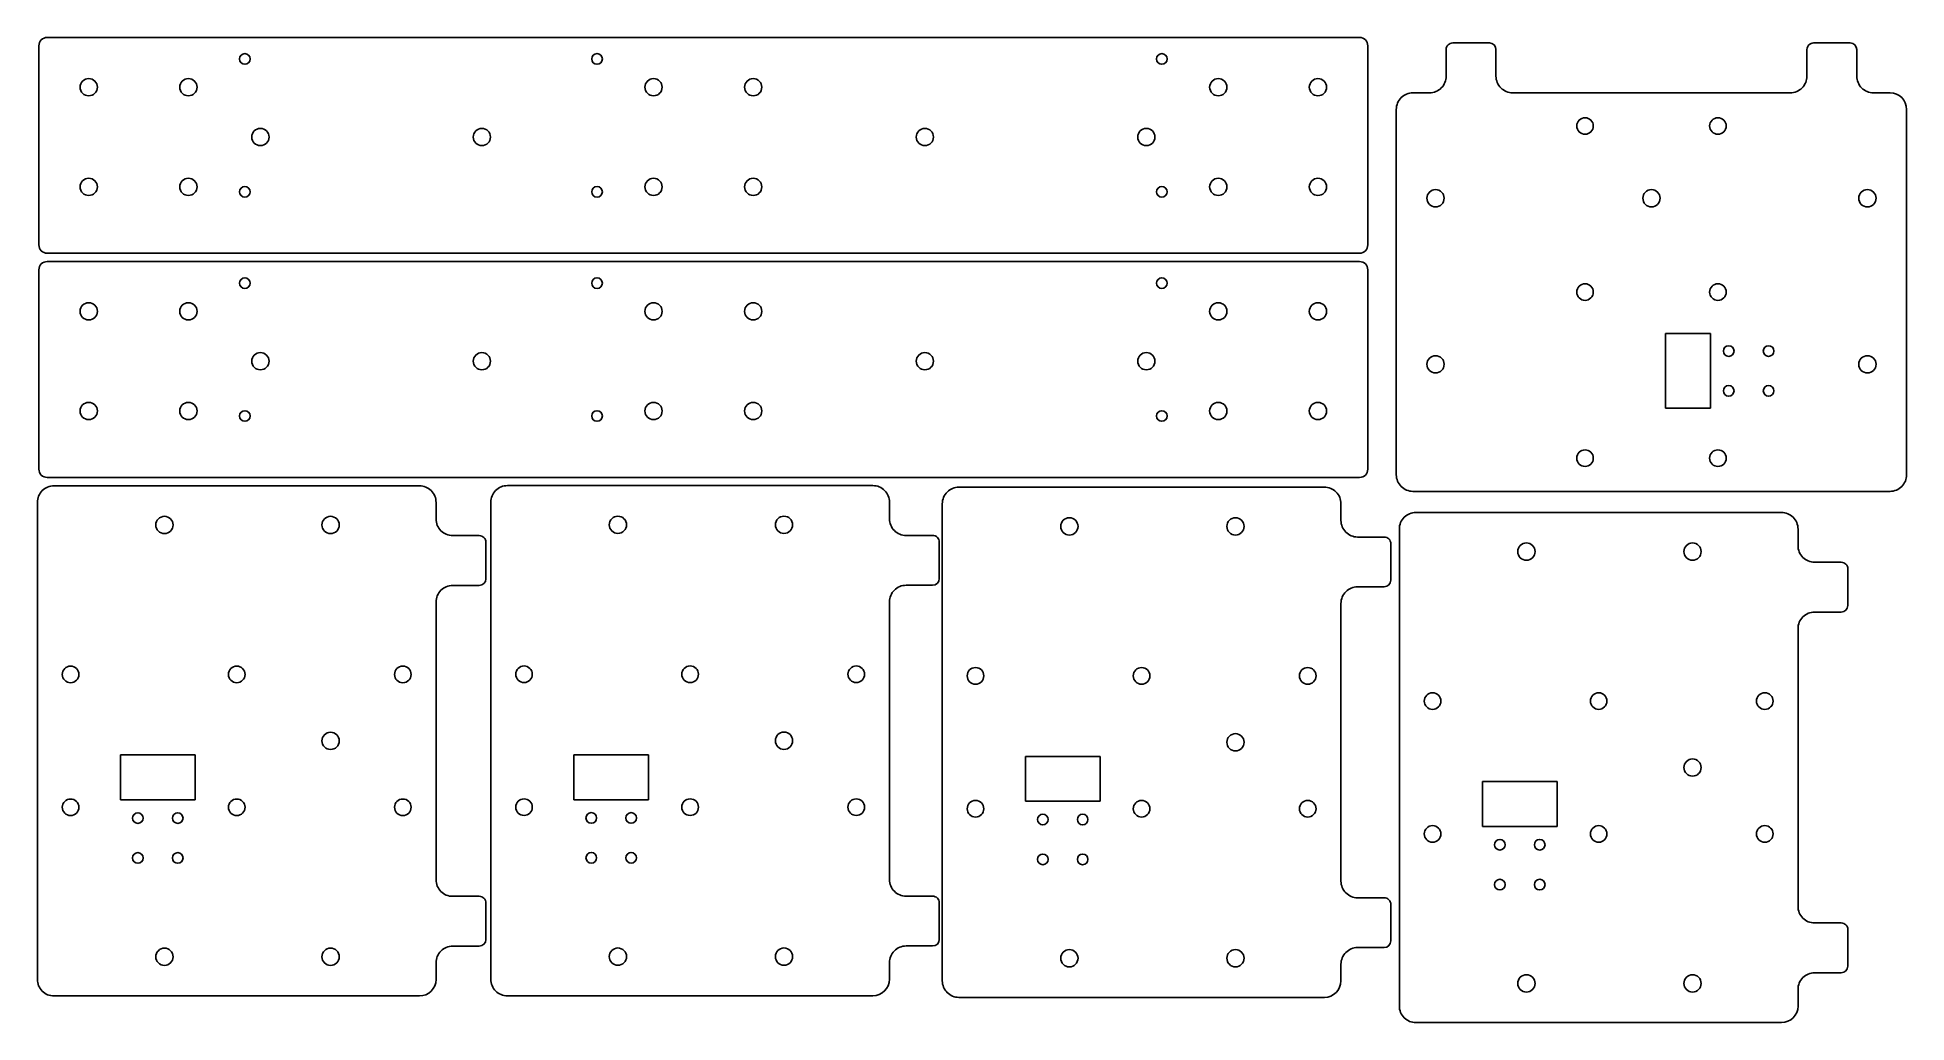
# Model space of a CAD drawing. Header units: millimetres. Extents: x -302 to 260, y -147 to 150.
import ezdxf

# ---------------------------------------------------------------- set-up
doc = ezdxf.new("R2010")
doc.units = ezdxf.units.MM
doc.header["$MEASUREMENT"] = 0
doc.layers.add('Layer 1', color=7, linetype='Continuous')

msp = doc.modelspace()

# ---------------------------------------------------------------- linework, layer by layer
at = {"layer": 'Layer 1', "lineweight": 25}
for points, knots in [([(-299.4471, 149.6438), (-300.1101, 149.6438), (-300.746, 149.3804), (-301.2149, 148.9116), (-301.2149, 148.9116), (-301.6837, 148.4427), (-301.9471, 147.8068), (-301.9471, 147.1438)], [0, 0, 0, 0, 0.33333333, 0.33333333, 0.33333333, 0.33333333, 1, 1, 1, 1]), ([(98.0529, 147.1438), (98.0529, 147.8068), (97.7895, 148.4427), (97.3207, 148.9116), (97.3207, 148.9116), (96.8518, 149.3804), (96.2159, 149.6438), (95.5529, 149.6438)], [0, 0, 0, 0, 0.33333333, 0.33333333, 0.33333333, 0.33333333, 1, 1, 1, 1]), ([(123.6356, 147.9677), (123.1052, 147.9677), (122.5965, 147.757), (122.2214, 147.3819), (122.2214, 147.3819), (121.8463, 147.0068), (121.6356, 146.4981), (121.6356, 145.9677)], [0, 0, 0, 0, 0.33333333, 0.33333333, 0.33333333, 0.33333333, 1, 1, 1, 1]), ([(232.2356, 147.9677), (231.7052, 147.9677), (231.1965, 147.757), (230.8214, 147.3819), (230.8214, 147.3819), (230.4463, 147.0068), (230.2356, 146.4981), (230.2356, 145.9677)], [0, 0, 0, 0, 0.33333333, 0.33333333, 0.33333333, 0.33333333, 1, 1, 1, 1]), ([(-238.3471, 143.1438), (-238.3471, 144.0275), (-239.0634, 144.7438), (-239.9471, 144.7438), (-239.9471, 144.7438), (-240.8308, 144.7438), (-241.5471, 144.0275), (-241.5471, 143.1438), (-241.5471, 143.1438), (-241.5471, 142.2601), (-240.8308, 141.5438), (-239.9471, 141.5438), (-239.9471, 141.5438), (-239.0635, 141.5438), (-238.3471, 142.2601), (-238.3471, 143.1438)], [0, 0, 0, 0, 0.2, 0.2, 0.2, 0.2, 0.4, 0.4, 0.4, 0.4, 0.6, 0.6, 0.6, 0.6, 1, 1, 1, 1]), ([(-132.3471, 143.1438), (-132.3471, 144.0275), (-133.0634, 144.7438), (-133.9471, 144.7438), (-133.9471, 144.7438), (-134.8308, 144.7438), (-135.5471, 144.0275), (-135.5471, 143.1438), (-135.5471, 143.1438), (-135.5471, 142.2601), (-134.8308, 141.5438), (-133.9471, 141.5438), (-133.9471, 141.5438), (-133.0635, 141.5438), (-132.3471, 142.2601), (-132.3471, 143.1438)], [0, 0, 0, 0, 0.2, 0.2, 0.2, 0.2, 0.4, 0.4, 0.4, 0.4, 0.6, 0.6, 0.6, 0.6, 1, 1, 1, 1]), ([(37.6529, 143.1438), (37.6529, 144.0275), (36.9366, 144.7438), (36.0529, 144.7438), (36.0529, 144.7438), (35.1692, 144.7438), (34.4529, 144.0275), (34.4529, 143.1438), (34.4529, 143.1438), (34.4529, 142.2601), (35.1692, 141.5438), (36.0529, 141.5438), (36.0529, 141.5438), (36.9365, 141.5438), (37.6529, 142.2601), (37.6529, 143.1438)], [0, 0, 0, 0, 0.2, 0.2, 0.2, 0.2, 0.4, 0.4, 0.4, 0.4, 0.6, 0.6, 0.6, 0.6, 1, 1, 1, 1]), ([(-284.3471, 134.6438), (-284.3471, 136.0797), (-285.5112, 137.2438), (-286.9471, 137.2438), (-286.9471, 137.2438), (-288.383, 137.2438), (-289.5471, 136.0797), (-289.5471, 134.6438), (-289.5471, 134.6438), (-289.5471, 133.2079), (-288.383, 132.0438), (-286.9471, 132.0438), (-286.9471, 132.0438), (-285.5112, 132.0438), (-284.3471, 133.2078), (-284.3471, 134.6438)], [0, 0, 0, 0, 0.2, 0.2, 0.2, 0.2, 0.4, 0.4, 0.4, 0.4, 0.6, 0.6, 0.6, 0.6, 1, 1, 1, 1]), ([(-254.3471, 134.6438), (-254.3471, 136.0797), (-255.5112, 137.2438), (-256.9471, 137.2438), (-256.9471, 137.2438), (-258.383, 137.2438), (-259.5471, 136.0797), (-259.5471, 134.6438), (-259.5471, 134.6438), (-259.5471, 133.2079), (-258.383, 132.0438), (-256.9471, 132.0438), (-256.9471, 132.0438), (-255.5112, 132.0438), (-254.3471, 133.2078), (-254.3471, 134.6438)], [0, 0, 0, 0, 0.2, 0.2, 0.2, 0.2, 0.4, 0.4, 0.4, 0.4, 0.6, 0.6, 0.6, 0.6, 1, 1, 1, 1]), ([(-114.3471, 134.6438), (-114.3471, 136.0797), (-115.5112, 137.2438), (-116.9471, 137.2438), (-116.9471, 137.2438), (-118.383, 137.2438), (-119.5471, 136.0797), (-119.5471, 134.6438), (-119.5471, 134.6438), (-119.5471, 133.2079), (-118.383, 132.0438), (-116.9471, 132.0438), (-116.9471, 132.0438), (-115.5112, 132.0438), (-114.3471, 133.2078), (-114.3471, 134.6438)], [0, 0, 0, 0, 0.2, 0.2, 0.2, 0.2, 0.4, 0.4, 0.4, 0.4, 0.6, 0.6, 0.6, 0.6, 1, 1, 1, 1]), ([(-84.3471, 134.6438), (-84.3471, 136.0797), (-85.5112, 137.2438), (-86.9471, 137.2438), (-86.9471, 137.2438), (-88.383, 137.2438), (-89.5471, 136.0797), (-89.5471, 134.6438), (-89.5471, 134.6438), (-89.5471, 133.2079), (-88.383, 132.0438), (-86.9471, 132.0438), (-86.9471, 132.0438), (-85.5112, 132.0438), (-84.3471, 133.2078), (-84.3471, 134.6438)], [0, 0, 0, 0, 0.2, 0.2, 0.2, 0.2, 0.4, 0.4, 0.4, 0.4, 0.6, 0.6, 0.6, 0.6, 1, 1, 1, 1]), ([(55.6529, 134.6438), (55.6529, 136.0797), (54.4888, 137.2438), (53.0529, 137.2438), (53.0529, 137.2438), (51.617, 137.2438), (50.4529, 136.0797), (50.4529, 134.6438), (50.4529, 134.6438), (50.4529, 133.2079), (51.617, 132.0438), (53.0529, 132.0438), (53.0529, 132.0438), (54.4888, 132.0438), (55.6529, 133.2078), (55.6529, 134.6438)], [0, 0, 0, 0, 0.2, 0.2, 0.2, 0.2, 0.4, 0.4, 0.4, 0.4, 0.6, 0.6, 0.6, 0.6, 1, 1, 1, 1]), ([(85.6529, 134.6438), (85.6529, 136.0797), (84.4888, 137.2438), (83.0529, 137.2438), (83.0529, 137.2438), (81.617, 137.2438), (80.4529, 136.0797), (80.4529, 134.6438), (80.4529, 134.6438), (80.4529, 133.2079), (81.617, 132.0438), (83.0529, 132.0438), (83.0529, 132.0438), (84.4888, 132.0438), (85.6529, 133.2078), (85.6529, 134.6438)], [0, 0, 0, 0, 0.2, 0.2, 0.2, 0.2, 0.4, 0.4, 0.4, 0.4, 0.6, 0.6, 0.6, 0.6, 1, 1, 1, 1]), ([(116.6356, 132.9677), (117.9617, 132.9677), (119.2335, 133.4945), (120.1711, 134.4322), (120.1711, 134.4322), (121.1088, 135.3698), (121.6356, 136.6416), (121.6356, 137.9677)], [0, 0, 0, 0, 0.33333333, 0.33333333, 0.33333333, 0.33333333, 1, 1, 1, 1]), ([(136.6356, 137.9677), (136.6356, 136.6416), (137.1624, 135.3698), (138.1001, 134.4322), (138.1001, 134.4322), (139.0378, 133.4945), (140.3095, 132.9677), (141.6356, 132.9677)], [0, 0, 0, 0, 0.33333333, 0.33333333, 0.33333333, 0.33333333, 1, 1, 1, 1]), ([(225.2356, 132.9677), (226.5617, 132.9677), (227.8335, 133.4945), (228.7711, 134.4322), (228.7711, 134.4322), (229.7088, 135.3698), (230.2356, 136.6416), (230.2356, 137.9677)], [0, 0, 0, 0, 0.33333333, 0.33333333, 0.33333333, 0.33333333, 1, 1, 1, 1]), ([(245.2356, 137.9677), (245.2356, 136.6416), (245.7624, 135.3698), (246.7001, 134.4322), (246.7001, 134.4322), (247.6378, 133.4945), (248.9095, 132.9677), (250.2356, 132.9677)], [0, 0, 0, 0, 0.33333333, 0.33333333, 0.33333333, 0.33333333, 1, 1, 1, 1]), ([(111.6356, 132.9677), (110.3095, 132.9677), (109.0378, 132.4409), (108.1001, 131.5032), (108.1001, 131.5032), (107.1624, 130.5656), (106.6356, 129.2938), (106.6356, 127.9677)], [0, 0, 0, 0, 0.33333333, 0.33333333, 0.33333333, 0.33333333, 1, 1, 1, 1]), ([(163.4356, 125.4677), (162.0549, 125.4677), (160.9356, 124.3484), (160.9356, 122.9677), (160.9356, 122.9677), (160.9356, 121.587), (162.0549, 120.4677), (163.4356, 120.4677), (163.4356, 120.4677), (164.8163, 120.4677), (165.9356, 121.587), (165.9356, 122.9677), (165.9356, 122.9677), (165.9356, 124.3484), (164.8163, 125.4677), (163.4356, 125.4677)], [0, 0, 0, 0, 0.2, 0.2, 0.2, 0.2, 0.4, 0.4, 0.4, 0.4, 0.6, 0.6, 0.6, 0.6, 1, 1, 1, 1]), ([(203.4356, 125.4677), (202.0549, 125.4677), (200.9356, 124.3484), (200.9356, 122.9677), (200.9356, 122.9677), (200.9356, 121.587), (202.0549, 120.4677), (203.4356, 120.4677), (203.4356, 120.4677), (204.8163, 120.4677), (205.9356, 121.587), (205.9356, 122.9677), (205.9356, 122.9677), (205.9356, 124.3484), (204.8163, 125.4677), (203.4356, 125.4677)], [0, 0, 0, 0, 0.2, 0.2, 0.2, 0.2, 0.4, 0.4, 0.4, 0.4, 0.6, 0.6, 0.6, 0.6, 1, 1, 1, 1]), ([(-232.6804, 119.6438), (-232.6804, 121.0797), (-233.8445, 122.2438), (-235.2804, 122.2438), (-235.2804, 122.2438), (-236.7164, 122.2438), (-237.8804, 121.0797), (-237.8804, 119.6438), (-237.8804, 119.6438), (-237.8804, 118.2079), (-236.7164, 117.0438), (-235.2804, 117.0438), (-235.2804, 117.0438), (-233.8445, 117.0438), (-232.6804, 118.2078), (-232.6804, 119.6438)], [0, 0, 0, 0, 0.2, 0.2, 0.2, 0.2, 0.4, 0.4, 0.4, 0.4, 0.6, 0.6, 0.6, 0.6, 1, 1, 1, 1]), ([(-166.0134, 119.6438), (-166.0134, 121.0797), (-167.1775, 122.2438), (-168.6134, 122.2438), (-168.6134, 122.2438), (-170.0494, 122.2438), (-171.2134, 121.0797), (-171.2134, 119.6438), (-171.2134, 119.6438), (-171.2134, 118.2079), (-170.0494, 117.0438), (-168.6134, 117.0438), (-168.6134, 117.0438), (-167.1775, 117.0438), (-166.0134, 118.2078), (-166.0134, 119.6438)], [0, 0, 0, 0, 0.2, 0.2, 0.2, 0.2, 0.4, 0.4, 0.4, 0.4, 0.6, 0.6, 0.6, 0.6, 1, 1, 1, 1]), ([(-32.6794, 119.6438), (-32.6794, 121.0797), (-33.8435, 122.2438), (-35.2794, 122.2438), (-35.2794, 122.2438), (-36.7154, 122.2438), (-37.8794, 121.0797), (-37.8794, 119.6438), (-37.8794, 119.6438), (-37.8794, 118.2079), (-36.7154, 117.0438), (-35.2794, 117.0438), (-35.2794, 117.0438), (-33.8435, 117.0438), (-32.6794, 118.2078), (-32.6794, 119.6438)], [0, 0, 0, 0, 0.2, 0.2, 0.2, 0.2, 0.4, 0.4, 0.4, 0.4, 0.6, 0.6, 0.6, 0.6, 1, 1, 1, 1]), ([(33.9876, 119.6438), (33.9876, 121.0797), (32.8235, 122.2438), (31.3876, 122.2438), (31.3876, 122.2438), (29.9516, 122.2438), (28.7876, 121.0797), (28.7876, 119.6438), (28.7876, 119.6438), (28.7876, 118.2079), (29.9516, 117.0438), (31.3876, 117.0438), (31.3876, 117.0438), (32.8235, 117.0438), (33.9876, 118.2078), (33.9876, 119.6438)], [0, 0, 0, 0, 0.2, 0.2, 0.2, 0.2, 0.4, 0.4, 0.4, 0.4, 0.6, 0.6, 0.6, 0.6, 1, 1, 1, 1]), ([(-284.3471, 104.6438), (-284.3471, 106.0797), (-285.5112, 107.2438), (-286.9471, 107.2438), (-286.9471, 107.2438), (-288.383, 107.2438), (-289.5471, 106.0797), (-289.5471, 104.6438), (-289.5471, 104.6438), (-289.5471, 103.2079), (-288.383, 102.0438), (-286.9471, 102.0438), (-286.9471, 102.0438), (-285.5112, 102.0438), (-284.3471, 103.2078), (-284.3471, 104.6438)], [0, 0, 0, 0, 0.2, 0.2, 0.2, 0.2, 0.4, 0.4, 0.4, 0.4, 0.6, 0.6, 0.6, 0.6, 1, 1, 1, 1]), ([(-254.3471, 104.6438), (-254.3471, 106.0797), (-255.5112, 107.2438), (-256.9471, 107.2438), (-256.9471, 107.2438), (-258.383, 107.2438), (-259.5471, 106.0797), (-259.5471, 104.6438), (-259.5471, 104.6438), (-259.5471, 103.2079), (-258.383, 102.0438), (-256.9471, 102.0438), (-256.9471, 102.0438), (-255.5112, 102.0438), (-254.3471, 103.2078), (-254.3471, 104.6438)], [0, 0, 0, 0, 0.2, 0.2, 0.2, 0.2, 0.4, 0.4, 0.4, 0.4, 0.6, 0.6, 0.6, 0.6, 1, 1, 1, 1]), ([(-114.3471, 104.6438), (-114.3471, 106.0797), (-115.5112, 107.2438), (-116.9471, 107.2438), (-116.9471, 107.2438), (-118.383, 107.2438), (-119.5471, 106.0797), (-119.5471, 104.6438), (-119.5471, 104.6438), (-119.5471, 103.2079), (-118.383, 102.0438), (-116.9471, 102.0438), (-116.9471, 102.0438), (-115.5112, 102.0438), (-114.3471, 103.2078), (-114.3471, 104.6438)], [0, 0, 0, 0, 0.2, 0.2, 0.2, 0.2, 0.4, 0.4, 0.4, 0.4, 0.6, 0.6, 0.6, 0.6, 1, 1, 1, 1]), ([(-84.3471, 104.6438), (-84.3471, 106.0797), (-85.5112, 107.2438), (-86.9471, 107.2438), (-86.9471, 107.2438), (-88.383, 107.2438), (-89.5471, 106.0797), (-89.5471, 104.6438), (-89.5471, 104.6438), (-89.5471, 103.2079), (-88.383, 102.0438), (-86.9471, 102.0438), (-86.9471, 102.0438), (-85.5112, 102.0438), (-84.3471, 103.2078), (-84.3471, 104.6438)], [0, 0, 0, 0, 0.2, 0.2, 0.2, 0.2, 0.4, 0.4, 0.4, 0.4, 0.6, 0.6, 0.6, 0.6, 1, 1, 1, 1]), ([(55.6529, 104.6438), (55.6529, 106.0797), (54.4888, 107.2438), (53.0529, 107.2438), (53.0529, 107.2438), (51.617, 107.2438), (50.4529, 106.0797), (50.4529, 104.6438), (50.4529, 104.6438), (50.4529, 103.2079), (51.617, 102.0438), (53.0529, 102.0438), (53.0529, 102.0438), (54.4888, 102.0438), (55.6529, 103.2078), (55.6529, 104.6438)], [0, 0, 0, 0, 0.2, 0.2, 0.2, 0.2, 0.4, 0.4, 0.4, 0.4, 0.6, 0.6, 0.6, 0.6, 1, 1, 1, 1]), ([(85.6529, 104.6438), (85.6529, 106.0797), (84.4888, 107.2438), (83.0529, 107.2438), (83.0529, 107.2438), (81.617, 107.2438), (80.4529, 106.0797), (80.4529, 104.6438), (80.4529, 104.6438), (80.4529, 103.2079), (81.617, 102.0438), (83.0529, 102.0438), (83.0529, 102.0438), (84.4888, 102.0438), (85.6529, 103.2078), (85.6529, 104.6438)], [0, 0, 0, 0, 0.2, 0.2, 0.2, 0.2, 0.4, 0.4, 0.4, 0.4, 0.6, 0.6, 0.6, 0.6, 1, 1, 1, 1]), ([(-238.3471, 103.1438), (-238.3471, 104.0275), (-239.0634, 104.7438), (-239.9471, 104.7438), (-239.9471, 104.7438), (-240.8308, 104.7438), (-241.5471, 104.0275), (-241.5471, 103.1438), (-241.5471, 103.1438), (-241.5471, 102.2601), (-240.8308, 101.5438), (-239.9471, 101.5438), (-239.9471, 101.5438), (-239.0635, 101.5438), (-238.3471, 102.2601), (-238.3471, 103.1438)], [0, 0, 0, 0, 0.2, 0.2, 0.2, 0.2, 0.4, 0.4, 0.4, 0.4, 0.6, 0.6, 0.6, 0.6, 1, 1, 1, 1]), ([(-132.3471, 103.1438), (-132.3471, 104.0275), (-133.0634, 104.7438), (-133.9471, 104.7438), (-133.9471, 104.7438), (-134.8308, 104.7438), (-135.5471, 104.0275), (-135.5471, 103.1438), (-135.5471, 103.1438), (-135.5471, 102.2601), (-134.8308, 101.5438), (-133.9471, 101.5438), (-133.9471, 101.5438), (-133.0635, 101.5438), (-132.3471, 102.2601), (-132.3471, 103.1438)], [0, 0, 0, 0, 0.2, 0.2, 0.2, 0.2, 0.4, 0.4, 0.4, 0.4, 0.6, 0.6, 0.6, 0.6, 1, 1, 1, 1]), ([(37.6529, 103.1438), (37.6529, 104.0275), (36.9366, 104.7438), (36.0529, 104.7438), (36.0529, 104.7438), (35.1692, 104.7438), (34.4529, 104.0275), (34.4529, 103.1438), (34.4529, 103.1438), (34.4529, 102.2601), (35.1692, 101.5438), (36.0529, 101.5438), (36.0529, 101.5438), (36.9365, 101.5438), (37.6529, 102.2601), (37.6529, 103.1438)], [0, 0, 0, 0, 0.2, 0.2, 0.2, 0.2, 0.4, 0.4, 0.4, 0.4, 0.6, 0.6, 0.6, 0.6, 1, 1, 1, 1]), ([(118.4356, 103.8177), (116.9997, 103.8177), (115.8356, 102.6536), (115.8356, 101.2177), (115.8356, 101.2177), (115.8356, 99.7818), (116.9997, 98.6177), (118.4356, 98.6177), (118.4356, 98.6177), (119.8715, 98.6177), (121.0356, 99.7818), (121.0356, 101.2177), (121.0356, 101.2177), (121.0356, 102.6536), (119.8716, 103.8177), (118.4356, 103.8177)], [0, 0, 0, 0, 0.2, 0.2, 0.2, 0.2, 0.4, 0.4, 0.4, 0.4, 0.6, 0.6, 0.6, 0.6, 1, 1, 1, 1]), ([(183.4356, 103.8177), (181.9997, 103.8177), (180.8356, 102.6536), (180.8356, 101.2177), (180.8356, 101.2177), (180.8356, 99.7818), (181.9997, 98.6177), (183.4356, 98.6177), (183.4356, 98.6177), (184.8715, 98.6177), (186.0356, 99.7818), (186.0356, 101.2177), (186.0356, 101.2177), (186.0356, 102.6536), (184.8716, 103.8177), (183.4356, 103.8177)], [0, 0, 0, 0, 0.2, 0.2, 0.2, 0.2, 0.4, 0.4, 0.4, 0.4, 0.6, 0.6, 0.6, 0.6, 1, 1, 1, 1]), ([(248.4356, 103.8177), (246.9997, 103.8177), (245.8356, 102.6536), (245.8356, 101.2177), (245.8356, 101.2177), (245.8356, 99.7818), (246.9997, 98.6177), (248.4356, 98.6177), (248.4356, 98.6177), (249.8715, 98.6177), (251.0356, 99.7818), (251.0356, 101.2177), (251.0356, 101.2177), (251.0356, 102.6536), (249.8716, 103.8177), (248.4356, 103.8177)], [0, 0, 0, 0, 0.2, 0.2, 0.2, 0.2, 0.4, 0.4, 0.4, 0.4, 0.6, 0.6, 0.6, 0.6, 1, 1, 1, 1]), ([(-301.9471, 87.1438), (-301.9471, 86.4808), (-301.6837, 85.8449), (-301.2149, 85.376), (-301.2149, 85.376), (-300.746, 84.9072), (-300.1101, 84.6438), (-299.4471, 84.6438)], [0, 0, 0, 0, 0.33333333, 0.33333333, 0.33333333, 0.33333333, 1, 1, 1, 1]), ([(-299.4471, 82.1643), (-300.1101, 82.1643), (-300.746, 81.9009), (-301.2149, 81.4321), (-301.2149, 81.4321), (-301.6837, 80.9632), (-301.9471, 80.3273), (-301.9471, 79.6643)], [0, 0, 0, 0, 0.33333333, 0.33333333, 0.33333333, 0.33333333, 1, 1, 1, 1]), ([(98.0529, 79.6643), (98.0529, 80.3273), (97.7895, 80.9632), (97.3207, 81.4321), (97.3207, 81.4321), (96.8518, 81.9009), (96.2159, 82.1643), (95.5529, 82.1643)], [0, 0, 0, 0, 0.33333333, 0.33333333, 0.33333333, 0.33333333, 1, 1, 1, 1]), ([(-238.3471, 75.6643), (-238.3471, 76.548), (-239.0634, 77.2643), (-239.9471, 77.2643), (-239.9471, 77.2643), (-240.8308, 77.2643), (-241.5471, 76.548), (-241.5471, 75.6643), (-241.5471, 75.6643), (-241.5471, 74.7806), (-240.8308, 74.0643), (-239.9471, 74.0643), (-239.9471, 74.0643), (-239.0635, 74.0643), (-238.3471, 74.7806), (-238.3471, 75.6643)], [0, 0, 0, 0, 0.2, 0.2, 0.2, 0.2, 0.4, 0.4, 0.4, 0.4, 0.6, 0.6, 0.6, 0.6, 1, 1, 1, 1]), ([(-132.3471, 75.6643), (-132.3471, 76.548), (-133.0634, 77.2643), (-133.9471, 77.2643), (-133.9471, 77.2643), (-134.8308, 77.2643), (-135.5471, 76.548), (-135.5471, 75.6643), (-135.5471, 75.6643), (-135.5471, 74.7806), (-134.8308, 74.0643), (-133.9471, 74.0643), (-133.9471, 74.0643), (-133.0635, 74.0643), (-132.3471, 74.7806), (-132.3471, 75.6643)], [0, 0, 0, 0, 0.2, 0.2, 0.2, 0.2, 0.4, 0.4, 0.4, 0.4, 0.6, 0.6, 0.6, 0.6, 1, 1, 1, 1]), ([(37.6529, 75.6643), (37.6529, 76.548), (36.9366, 77.2643), (36.0529, 77.2643), (36.0529, 77.2643), (35.1692, 77.2643), (34.4529, 76.548), (34.4529, 75.6643), (34.4529, 75.6643), (34.4529, 74.7806), (35.1692, 74.0643), (36.0529, 74.0643), (36.0529, 74.0643), (36.9365, 74.0643), (37.6529, 74.7806), (37.6529, 75.6643)], [0, 0, 0, 0, 0.2, 0.2, 0.2, 0.2, 0.4, 0.4, 0.4, 0.4, 0.6, 0.6, 0.6, 0.6, 1, 1, 1, 1]), ([(163.4356, 75.4677), (162.0549, 75.4677), (160.9356, 74.3484), (160.9356, 72.9677), (160.9356, 72.9677), (160.9356, 71.587), (162.0549, 70.4677), (163.4356, 70.4677), (163.4356, 70.4677), (164.8163, 70.4677), (165.9356, 71.587), (165.9356, 72.9677), (165.9356, 72.9677), (165.9356, 74.3484), (164.8163, 75.4677), (163.4356, 75.4677)], [0, 0, 0, 0, 0.2, 0.2, 0.2, 0.2, 0.4, 0.4, 0.4, 0.4, 0.6, 0.6, 0.6, 0.6, 1, 1, 1, 1]), ([(203.4356, 75.4677), (202.0549, 75.4677), (200.9356, 74.3484), (200.9356, 72.9677), (200.9356, 72.9677), (200.9356, 71.587), (202.0549, 70.4677), (203.4356, 70.4677), (203.4356, 70.4677), (204.8163, 70.4677), (205.9356, 71.587), (205.9356, 72.9677), (205.9356, 72.9677), (205.9356, 74.3484), (204.8163, 75.4677), (203.4356, 75.4677)], [0, 0, 0, 0, 0.2, 0.2, 0.2, 0.2, 0.4, 0.4, 0.4, 0.4, 0.6, 0.6, 0.6, 0.6, 1, 1, 1, 1]), ([(-284.3471, 67.1643), (-284.3471, 68.6002), (-285.5112, 69.7643), (-286.9471, 69.7643), (-286.9471, 69.7643), (-288.383, 69.7643), (-289.5471, 68.6002), (-289.5471, 67.1643), (-289.5471, 67.1643), (-289.5471, 65.7284), (-288.383, 64.5643), (-286.9471, 64.5643), (-286.9471, 64.5643), (-285.5112, 64.5643), (-284.3471, 65.7283), (-284.3471, 67.1643)], [0, 0, 0, 0, 0.2, 0.2, 0.2, 0.2, 0.4, 0.4, 0.4, 0.4, 0.6, 0.6, 0.6, 0.6, 1, 1, 1, 1]), ([(-254.3471, 67.1643), (-254.3471, 68.6002), (-255.5112, 69.7643), (-256.9471, 69.7643), (-256.9471, 69.7643), (-258.383, 69.7643), (-259.5471, 68.6002), (-259.5471, 67.1643), (-259.5471, 67.1643), (-259.5471, 65.7284), (-258.383, 64.5643), (-256.9471, 64.5643), (-256.9471, 64.5643), (-255.5112, 64.5643), (-254.3471, 65.7283), (-254.3471, 67.1643)], [0, 0, 0, 0, 0.2, 0.2, 0.2, 0.2, 0.4, 0.4, 0.4, 0.4, 0.6, 0.6, 0.6, 0.6, 1, 1, 1, 1]), ([(-114.3471, 67.1643), (-114.3471, 68.6002), (-115.5112, 69.7643), (-116.9471, 69.7643), (-116.9471, 69.7643), (-118.383, 69.7643), (-119.5471, 68.6002), (-119.5471, 67.1643), (-119.5471, 67.1643), (-119.5471, 65.7284), (-118.383, 64.5643), (-116.9471, 64.5643), (-116.9471, 64.5643), (-115.5112, 64.5643), (-114.3471, 65.7283), (-114.3471, 67.1643)], [0, 0, 0, 0, 0.2, 0.2, 0.2, 0.2, 0.4, 0.4, 0.4, 0.4, 0.6, 0.6, 0.6, 0.6, 1, 1, 1, 1]), ([(-84.3471, 67.1643), (-84.3471, 68.6002), (-85.5112, 69.7643), (-86.9471, 69.7643), (-86.9471, 69.7643), (-88.383, 69.7643), (-89.5471, 68.6002), (-89.5471, 67.1643), (-89.5471, 67.1643), (-89.5471, 65.7284), (-88.383, 64.5643), (-86.9471, 64.5643), (-86.9471, 64.5643), (-85.5112, 64.5643), (-84.3471, 65.7283), (-84.3471, 67.1643)], [0, 0, 0, 0, 0.2, 0.2, 0.2, 0.2, 0.4, 0.4, 0.4, 0.4, 0.6, 0.6, 0.6, 0.6, 1, 1, 1, 1]), ([(55.6529, 67.1643), (55.6529, 68.6002), (54.4888, 69.7643), (53.0529, 69.7643), (53.0529, 69.7643), (51.617, 69.7643), (50.4529, 68.6002), (50.4529, 67.1643), (50.4529, 67.1643), (50.4529, 65.7284), (51.617, 64.5643), (53.0529, 64.5643), (53.0529, 64.5643), (54.4888, 64.5643), (55.6529, 65.7283), (55.6529, 67.1643)], [0, 0, 0, 0, 0.2, 0.2, 0.2, 0.2, 0.4, 0.4, 0.4, 0.4, 0.6, 0.6, 0.6, 0.6, 1, 1, 1, 1]), ([(85.6529, 67.1643), (85.6529, 68.6002), (84.4888, 69.7643), (83.0529, 69.7643), (83.0529, 69.7643), (81.617, 69.7643), (80.4529, 68.6002), (80.4529, 67.1643), (80.4529, 67.1643), (80.4529, 65.7284), (81.617, 64.5643), (83.0529, 64.5643), (83.0529, 64.5643), (84.4888, 64.5643), (85.6529, 65.7283), (85.6529, 67.1643)], [0, 0, 0, 0, 0.2, 0.2, 0.2, 0.2, 0.4, 0.4, 0.4, 0.4, 0.6, 0.6, 0.6, 0.6, 1, 1, 1, 1]), ([(206.6856, 56.8177), (205.8019, 56.8177), (205.0856, 56.1014), (205.0856, 55.2177), (205.0856, 55.2177), (205.0856, 54.334), (205.8019, 53.6177), (206.6856, 53.6177), (206.6856, 53.6177), (207.5693, 53.6177), (208.2856, 54.334), (208.2856, 55.2177), (208.2856, 55.2177), (208.2856, 56.1013), (207.5693, 56.8177), (206.6856, 56.8177)], [0, 0, 0, 0, 0.2, 0.2, 0.2, 0.2, 0.4, 0.4, 0.4, 0.4, 0.6, 0.6, 0.6, 0.6, 1, 1, 1, 1]), ([(218.6856, 56.8177), (217.8019, 56.8177), (217.0856, 56.1014), (217.0856, 55.2177), (217.0856, 55.2177), (217.0856, 54.334), (217.8019, 53.6177), (218.6856, 53.6177), (218.6856, 53.6177), (219.5693, 53.6177), (220.2856, 54.334), (220.2856, 55.2177), (220.2856, 55.2177), (220.2856, 56.1013), (219.5693, 56.8177), (218.6856, 56.8177)], [0, 0, 0, 0, 0.2, 0.2, 0.2, 0.2, 0.4, 0.4, 0.4, 0.4, 0.6, 0.6, 0.6, 0.6, 1, 1, 1, 1]), ([(-232.6804, 52.1643), (-232.6804, 53.6002), (-233.8445, 54.7643), (-235.2804, 54.7643), (-235.2804, 54.7643), (-236.7164, 54.7643), (-237.8804, 53.6002), (-237.8804, 52.1643), (-237.8804, 52.1643), (-237.8804, 50.7284), (-236.7164, 49.5643), (-235.2804, 49.5643), (-235.2804, 49.5643), (-233.8445, 49.5643), (-232.6804, 50.7283), (-232.6804, 52.1643)], [0, 0, 0, 0, 0.2, 0.2, 0.2, 0.2, 0.4, 0.4, 0.4, 0.4, 0.6, 0.6, 0.6, 0.6, 1, 1, 1, 1]), ([(-166.0134, 52.1643), (-166.0134, 53.6002), (-167.1775, 54.7643), (-168.6134, 54.7643), (-168.6134, 54.7643), (-170.0494, 54.7643), (-171.2134, 53.6002), (-171.2134, 52.1643), (-171.2134, 52.1643), (-171.2134, 50.7284), (-170.0494, 49.5643), (-168.6134, 49.5643), (-168.6134, 49.5643), (-167.1775, 49.5643), (-166.0134, 50.7283), (-166.0134, 52.1643)], [0, 0, 0, 0, 0.2, 0.2, 0.2, 0.2, 0.4, 0.4, 0.4, 0.4, 0.6, 0.6, 0.6, 0.6, 1, 1, 1, 1]), ([(-32.6794, 52.1643), (-32.6794, 53.6002), (-33.8435, 54.7643), (-35.2794, 54.7643), (-35.2794, 54.7643), (-36.7154, 54.7643), (-37.8794, 53.6002), (-37.8794, 52.1643), (-37.8794, 52.1643), (-37.8794, 50.7284), (-36.7154, 49.5643), (-35.2794, 49.5643), (-35.2794, 49.5643), (-33.8435, 49.5643), (-32.6794, 50.7283), (-32.6794, 52.1643)], [0, 0, 0, 0, 0.2, 0.2, 0.2, 0.2, 0.4, 0.4, 0.4, 0.4, 0.6, 0.6, 0.6, 0.6, 1, 1, 1, 1]), ([(33.9876, 52.1643), (33.9876, 53.6002), (32.8235, 54.7643), (31.3876, 54.7643), (31.3876, 54.7643), (29.9516, 54.7643), (28.7876, 53.6002), (28.7876, 52.1643), (28.7876, 52.1643), (28.7876, 50.7284), (29.9516, 49.5643), (31.3876, 49.5643), (31.3876, 49.5643), (32.8235, 49.5643), (33.9876, 50.7283), (33.9876, 52.1643)], [0, 0, 0, 0, 0.2, 0.2, 0.2, 0.2, 0.4, 0.4, 0.4, 0.4, 0.6, 0.6, 0.6, 0.6, 1, 1, 1, 1]), ([(118.4356, 53.8177), (116.9997, 53.8177), (115.8356, 52.6536), (115.8356, 51.2177), (115.8356, 51.2177), (115.8356, 49.7818), (116.9997, 48.6177), (118.4356, 48.6177), (118.4356, 48.6177), (119.8715, 48.6177), (121.0356, 49.7818), (121.0356, 51.2177), (121.0356, 51.2177), (121.0356, 52.6536), (119.8716, 53.8177), (118.4356, 53.8177)], [0, 0, 0, 0, 0.2, 0.2, 0.2, 0.2, 0.4, 0.4, 0.4, 0.4, 0.6, 0.6, 0.6, 0.6, 1, 1, 1, 1]), ([(248.4356, 53.8177), (246.9997, 53.8177), (245.8356, 52.6536), (245.8356, 51.2177), (245.8356, 51.2177), (245.8356, 49.7818), (246.9997, 48.6177), (248.4356, 48.6177), (248.4356, 48.6177), (249.8715, 48.6177), (251.0356, 49.7818), (251.0356, 51.2177), (251.0356, 51.2177), (251.0356, 52.6536), (249.8716, 53.8177), (248.4356, 53.8177)], [0, 0, 0, 0, 0.2, 0.2, 0.2, 0.2, 0.4, 0.4, 0.4, 0.4, 0.6, 0.6, 0.6, 0.6, 1, 1, 1, 1]), ([(-284.3471, 37.1643), (-284.3471, 38.6002), (-285.5112, 39.7643), (-286.9471, 39.7643), (-286.9471, 39.7643), (-288.383, 39.7643), (-289.5471, 38.6002), (-289.5471, 37.1643), (-289.5471, 37.1643), (-289.5471, 35.7284), (-288.383, 34.5643), (-286.9471, 34.5643), (-286.9471, 34.5643), (-285.5112, 34.5643), (-284.3471, 35.7283), (-284.3471, 37.1643)], [0, 0, 0, 0, 0.2, 0.2, 0.2, 0.2, 0.4, 0.4, 0.4, 0.4, 0.6, 0.6, 0.6, 0.6, 1, 1, 1, 1]), ([(-254.3471, 37.1643), (-254.3471, 38.6002), (-255.5112, 39.7643), (-256.9471, 39.7643), (-256.9471, 39.7643), (-258.383, 39.7643), (-259.5471, 38.6002), (-259.5471, 37.1643), (-259.5471, 37.1643), (-259.5471, 35.7284), (-258.383, 34.5643), (-256.9471, 34.5643), (-256.9471, 34.5643), (-255.5112, 34.5643), (-254.3471, 35.7283), (-254.3471, 37.1643)], [0, 0, 0, 0, 0.2, 0.2, 0.2, 0.2, 0.4, 0.4, 0.4, 0.4, 0.6, 0.6, 0.6, 0.6, 1, 1, 1, 1]), ([(-114.3471, 37.1643), (-114.3471, 38.6002), (-115.5112, 39.7643), (-116.9471, 39.7643), (-116.9471, 39.7643), (-118.383, 39.7643), (-119.5471, 38.6002), (-119.5471, 37.1643), (-119.5471, 37.1643), (-119.5471, 35.7284), (-118.383, 34.5643), (-116.9471, 34.5643), (-116.9471, 34.5643), (-115.5112, 34.5643), (-114.3471, 35.7283), (-114.3471, 37.1643)], [0, 0, 0, 0, 0.2, 0.2, 0.2, 0.2, 0.4, 0.4, 0.4, 0.4, 0.6, 0.6, 0.6, 0.6, 1, 1, 1, 1]), ([(-84.3471, 37.1643), (-84.3471, 38.6002), (-85.5112, 39.7643), (-86.9471, 39.7643), (-86.9471, 39.7643), (-88.383, 39.7643), (-89.5471, 38.6002), (-89.5471, 37.1643), (-89.5471, 37.1643), (-89.5471, 35.7284), (-88.383, 34.5643), (-86.9471, 34.5643), (-86.9471, 34.5643), (-85.5112, 34.5643), (-84.3471, 35.7283), (-84.3471, 37.1643)], [0, 0, 0, 0, 0.2, 0.2, 0.2, 0.2, 0.4, 0.4, 0.4, 0.4, 0.6, 0.6, 0.6, 0.6, 1, 1, 1, 1]), ([(55.6529, 37.1643), (55.6529, 38.6002), (54.4888, 39.7643), (53.0529, 39.7643), (53.0529, 39.7643), (51.617, 39.7643), (50.4529, 38.6002), (50.4529, 37.1643), (50.4529, 37.1643), (50.4529, 35.7284), (51.617, 34.5643), (53.0529, 34.5643), (53.0529, 34.5643), (54.4888, 34.5643), (55.6529, 35.7283), (55.6529, 37.1643)], [0, 0, 0, 0, 0.2, 0.2, 0.2, 0.2, 0.4, 0.4, 0.4, 0.4, 0.6, 0.6, 0.6, 0.6, 1, 1, 1, 1]), ([(85.6529, 37.1643), (85.6529, 38.6002), (84.4888, 39.7643), (83.0529, 39.7643), (83.0529, 39.7643), (81.617, 39.7643), (80.4529, 38.6002), (80.4529, 37.1643), (80.4529, 37.1643), (80.4529, 35.7284), (81.617, 34.5643), (83.0529, 34.5643), (83.0529, 34.5643), (84.4888, 34.5643), (85.6529, 35.7283), (85.6529, 37.1643)], [0, 0, 0, 0, 0.2, 0.2, 0.2, 0.2, 0.4, 0.4, 0.4, 0.4, 0.6, 0.6, 0.6, 0.6, 1, 1, 1, 1]), ([(206.6856, 44.8177), (205.8019, 44.8177), (205.0856, 44.1014), (205.0856, 43.2177), (205.0856, 43.2177), (205.0856, 42.334), (205.8019, 41.6177), (206.6856, 41.6177), (206.6856, 41.6177), (207.5693, 41.6177), (208.2856, 42.334), (208.2856, 43.2177), (208.2856, 43.2177), (208.2856, 44.1013), (207.5693, 44.8177), (206.6856, 44.8177)], [0, 0, 0, 0, 0.2, 0.2, 0.2, 0.2, 0.4, 0.4, 0.4, 0.4, 0.6, 0.6, 0.6, 0.6, 1, 1, 1, 1]), ([(218.6856, 44.8177), (217.8019, 44.8177), (217.0856, 44.1014), (217.0856, 43.2177), (217.0856, 43.2177), (217.0856, 42.334), (217.8019, 41.6177), (218.6856, 41.6177), (218.6856, 41.6177), (219.5693, 41.6177), (220.2856, 42.334), (220.2856, 43.2177), (220.2856, 43.2177), (220.2856, 44.1013), (219.5693, 44.8177), (218.6856, 44.8177)], [0, 0, 0, 0, 0.2, 0.2, 0.2, 0.2, 0.4, 0.4, 0.4, 0.4, 0.6, 0.6, 0.6, 0.6, 1, 1, 1, 1]), ([(-238.3471, 35.6643), (-238.3471, 36.548), (-239.0634, 37.2643), (-239.9471, 37.2643), (-239.9471, 37.2643), (-240.8308, 37.2643), (-241.5471, 36.548), (-241.5471, 35.6643), (-241.5471, 35.6643), (-241.5471, 34.7806), (-240.8308, 34.0643), (-239.9471, 34.0643), (-239.9471, 34.0643), (-239.0635, 34.0643), (-238.3471, 34.7806), (-238.3471, 35.6643)], [0, 0, 0, 0, 0.2, 0.2, 0.2, 0.2, 0.4, 0.4, 0.4, 0.4, 0.6, 0.6, 0.6, 0.6, 1, 1, 1, 1]), ([(-132.3471, 35.6643), (-132.3471, 36.548), (-133.0634, 37.2643), (-133.9471, 37.2643), (-133.9471, 37.2643), (-134.8308, 37.2643), (-135.5471, 36.548), (-135.5471, 35.6643), (-135.5471, 35.6643), (-135.5471, 34.7806), (-134.8308, 34.0643), (-133.9471, 34.0643), (-133.9471, 34.0643), (-133.0635, 34.0643), (-132.3471, 34.7806), (-132.3471, 35.6643)], [0, 0, 0, 0, 0.2, 0.2, 0.2, 0.2, 0.4, 0.4, 0.4, 0.4, 0.6, 0.6, 0.6, 0.6, 1, 1, 1, 1]), ([(37.6529, 35.6643), (37.6529, 36.548), (36.9366, 37.2643), (36.0529, 37.2643), (36.0529, 37.2643), (35.1692, 37.2643), (34.4529, 36.548), (34.4529, 35.6643), (34.4529, 35.6643), (34.4529, 34.7806), (35.1692, 34.0643), (36.0529, 34.0643), (36.0529, 34.0643), (36.9365, 34.0643), (37.6529, 34.7806), (37.6529, 35.6643)], [0, 0, 0, 0, 0.2, 0.2, 0.2, 0.2, 0.4, 0.4, 0.4, 0.4, 0.6, 0.6, 0.6, 0.6, 1, 1, 1, 1]), ([(163.4356, 25.4677), (162.0549, 25.4677), (160.9356, 24.3484), (160.9356, 22.9677), (160.9356, 22.9677), (160.9356, 21.587), (162.0549, 20.4677), (163.4356, 20.4677), (163.4356, 20.4677), (164.8163, 20.4677), (165.9356, 21.587), (165.9356, 22.9677), (165.9356, 22.9677), (165.9356, 24.3484), (164.8163, 25.4677), (163.4356, 25.4677)], [0, 0, 0, 0, 0.2, 0.2, 0.2, 0.2, 0.4, 0.4, 0.4, 0.4, 0.6, 0.6, 0.6, 0.6, 1, 1, 1, 1]), ([(203.4356, 25.4677), (202.0549, 25.4677), (200.9356, 24.3484), (200.9356, 22.9677), (200.9356, 22.9677), (200.9356, 21.587), (202.0549, 20.4677), (203.4356, 20.4677), (203.4356, 20.4677), (204.8163, 20.4677), (205.9356, 21.587), (205.9356, 22.9677), (205.9356, 22.9677), (205.9356, 24.3484), (204.8163, 25.4677), (203.4356, 25.4677)], [0, 0, 0, 0, 0.2, 0.2, 0.2, 0.2, 0.4, 0.4, 0.4, 0.4, 0.6, 0.6, 0.6, 0.6, 1, 1, 1, 1]), ([(-301.9471, 19.6643), (-301.9471, 19.0013), (-301.6837, 18.3654), (-301.2149, 17.8965), (-301.2149, 17.8965), (-300.746, 17.4277), (-300.1101, 17.1643), (-299.4471, 17.1643)], [0, 0, 0, 0, 0.33333333, 0.33333333, 0.33333333, 0.33333333, 1, 1, 1, 1]), ([(106.6356, 17.9677), (106.6356, 16.6416), (107.1624, 15.3698), (108.1001, 14.4322), (108.1001, 14.4322), (109.0378, 13.4945), (110.3095, 12.9677), (111.6356, 12.9677)], [0, 0, 0, 0, 0.33333333, 0.33333333, 0.33333333, 0.33333333, 1, 1, 1, 1]), ([(255.2356, 12.9677), (256.5617, 12.9677), (257.8335, 13.4945), (258.7711, 14.4322), (258.7711, 14.4322), (259.7088, 15.3698), (260.2356, 16.6416), (260.2356, 17.9677)], [0, 0, 0, 0, 0.33333333, 0.33333333, 0.33333333, 0.33333333, 1, 1, 1, 1]), ([(-297.4033, 14.6559), (-298.7294, 14.6559), (-300.0012, 14.1291), (-300.9388, 13.1914), (-300.9388, 13.1914), (-301.8765, 12.2537), (-302.4033, 10.982), (-302.4033, 9.6559)], [0, 0, 0, 0, 0.33333333, 0.33333333, 0.33333333, 0.33333333, 1, 1, 1, 1]), ([(-182.4033, 9.6559), (-182.4033, 10.982), (-182.9301, 12.2537), (-183.8678, 13.1914), (-183.8678, 13.1914), (-184.8054, 14.1291), (-186.0772, 14.6559), (-187.4033, 14.6559)], [0, 0, 0, 0, 0.33333333, 0.33333333, 0.33333333, 0.33333333, 1, 1, 1, 1]), ([(-160.9259, 14.7016), (-162.252, 14.7016), (-163.5238, 14.1748), (-164.4614, 13.2371), (-164.4614, 13.2371), (-165.3991, 12.2994), (-165.9259, 11.0277), (-165.9259, 9.7016)], [0, 0, 0, 0, 0.33333333, 0.33333333, 0.33333333, 0.33333333, 1, 1, 1, 1]), ([(-45.9259, 9.7016), (-45.9259, 11.0277), (-46.4527, 12.2994), (-47.3904, 13.2371), (-47.3904, 13.2371), (-48.328, 14.1748), (-49.5998, 14.7016), (-50.9259, 14.7016)], [0, 0, 0, 0, 0.33333333, 0.33333333, 0.33333333, 0.33333333, 1, 1, 1, 1]), ([(-25.0246, 14.2252), (-26.3507, 14.2252), (-27.6225, 13.6984), (-28.5601, 12.7607), (-28.5601, 12.7607), (-29.4978, 11.823), (-30.0246, 10.5513), (-30.0246, 9.2252)], [0, 0, 0, 0, 0.33333333, 0.33333333, 0.33333333, 0.33333333, 1, 1, 1, 1]), ([(89.9754, 9.2252), (89.9754, 10.5513), (89.4486, 11.823), (88.5109, 12.7607), (88.5109, 12.7607), (87.5733, 13.6984), (86.3015, 14.2252), (84.9754, 14.2252)], [0, 0, 0, 0, 0.33333333, 0.33333333, 0.33333333, 0.33333333, 1, 1, 1, 1]), ([(112.5452, 6.6343), (111.2191, 6.6343), (109.9473, 6.1075), (109.0097, 5.1698), (109.0097, 5.1698), (108.072, 4.2321), (107.5452, 2.9604), (107.5452, 1.6343)], [0, 0, 0, 0, 0.33333333, 0.33333333, 0.33333333, 0.33333333, 1, 1, 1, 1]), ([(227.5452, 1.6343), (227.5452, 2.9604), (227.0184, 4.2321), (226.0807, 5.1698), (226.0807, 5.1698), (225.1431, 6.1075), (223.8713, 6.6343), (222.5452, 6.6343)], [0, 0, 0, 0, 0.33333333, 0.33333333, 0.33333333, 0.33333333, 1, 1, 1, 1]), ([(-261.5533, 2.8559), (-261.5533, 4.2918), (-262.7174, 5.4559), (-264.1533, 5.4559), (-264.1533, 5.4559), (-265.5892, 5.4559), (-266.7533, 4.2918), (-266.7533, 2.8559), (-266.7533, 2.8559), (-266.7533, 1.42), (-265.5892, 0.2559), (-264.1533, 0.2559), (-264.1533, 0.2559), (-262.7174, 0.2559), (-261.5533, 1.4199), (-261.5533, 2.8559)], [0, 0, 0, 0, 0.2, 0.2, 0.2, 0.2, 0.4, 0.4, 0.4, 0.4, 0.6, 0.6, 0.6, 0.6, 1, 1, 1, 1]), ([(-211.5533, 2.8559), (-211.5533, 4.2918), (-212.7174, 5.4559), (-214.1533, 5.4559), (-214.1533, 5.4559), (-215.5892, 5.4559), (-216.7533, 4.2918), (-216.7533, 2.8559), (-216.7533, 2.8559), (-216.7533, 1.42), (-215.5892, 0.2559), (-214.1533, 0.2559), (-214.1533, 0.2559), (-212.7174, 0.2559), (-211.5533, 1.4199), (-211.5533, 2.8559)], [0, 0, 0, 0, 0.2, 0.2, 0.2, 0.2, 0.4, 0.4, 0.4, 0.4, 0.6, 0.6, 0.6, 0.6, 1, 1, 1, 1]), ([(-182.4033, 4.6559), (-182.4033, 3.3298), (-181.8765, 2.058), (-180.9388, 1.1204), (-180.9388, 1.1204), (-180.0012, 0.1827), (-178.7294, -0.3441), (-177.4033, -0.3441)], [0, 0, 0, 0, 0.33333333, 0.33333333, 0.33333333, 0.33333333, 1, 1, 1, 1]), ([(-125.0759, 2.9016), (-125.0759, 4.3375), (-126.24, 5.5016), (-127.6759, 5.5016), (-127.6759, 5.5016), (-129.1118, 5.5016), (-130.2759, 4.3375), (-130.2759, 2.9016), (-130.2759, 2.9016), (-130.2759, 1.4657), (-129.1118, 0.3016), (-127.6759, 0.3016), (-127.6759, 0.3016), (-126.24, 0.3016), (-125.0759, 1.4656), (-125.0759, 2.9016)], [0, 0, 0, 0, 0.2, 0.2, 0.2, 0.2, 0.4, 0.4, 0.4, 0.4, 0.6, 0.6, 0.6, 0.6, 1, 1, 1, 1]), ([(-75.0759, 2.9016), (-75.0759, 4.3375), (-76.24, 5.5016), (-77.6759, 5.5016), (-77.6759, 5.5016), (-79.1118, 5.5016), (-80.2759, 4.3375), (-80.2759, 2.9016), (-80.2759, 2.9016), (-80.2759, 1.4657), (-79.1118, 0.3016), (-77.6759, 0.3016), (-77.6759, 0.3016), (-76.24, 0.3016), (-75.0759, 1.4656), (-75.0759, 2.9016)], [0, 0, 0, 0, 0.2, 0.2, 0.2, 0.2, 0.4, 0.4, 0.4, 0.4, 0.6, 0.6, 0.6, 0.6, 1, 1, 1, 1]), ([(-45.9259, 4.7016), (-45.9259, 3.3755), (-45.3991, 2.1037), (-44.4614, 1.1661), (-44.4614, 1.1661), (-43.5238, 0.2284), (-42.252, -0.2984), (-40.9259, -0.2984)], [0, 0, 0, 0, 0.33333333, 0.33333333, 0.33333333, 0.33333333, 1, 1, 1, 1]), ([(10.8254, 2.4252), (10.8254, 3.8611), (9.6613, 5.0252), (8.2254, 5.0252), (8.2254, 5.0252), (6.7895, 5.0252), (5.6254, 3.8611), (5.6254, 2.4252), (5.6254, 2.4252), (5.6254, 0.9893), (6.7895, -0.1748), (8.2254, -0.1748), (8.2254, -0.1748), (9.6613, -0.1748), (10.8254, 0.9892), (10.8254, 2.4252)], [0, 0, 0, 0, 0.2, 0.2, 0.2, 0.2, 0.4, 0.4, 0.4, 0.4, 0.6, 0.6, 0.6, 0.6, 1, 1, 1, 1]), ([(60.8254, 2.4252), (60.8254, 3.8611), (59.6613, 5.0252), (58.2254, 5.0252), (58.2254, 5.0252), (56.7895, 5.0252), (55.6254, 3.8611), (55.6254, 2.4252), (55.6254, 2.4252), (55.6254, 0.9893), (56.7895, -0.1748), (58.2254, -0.1748), (58.2254, -0.1748), (59.6613, -0.1748), (60.8254, 0.9892), (60.8254, 2.4252)], [0, 0, 0, 0, 0.2, 0.2, 0.2, 0.2, 0.4, 0.4, 0.4, 0.4, 0.6, 0.6, 0.6, 0.6, 1, 1, 1, 1]), ([(89.9754, 4.2252), (89.9754, 2.8991), (90.5022, 1.6273), (91.4399, 0.6897), (91.4399, 0.6897), (92.3775, -0.248), (93.6493, -0.7748), (94.9754, -0.7748)], [0, 0, 0, 0, 0.33333333, 0.33333333, 0.33333333, 0.33333333, 1, 1, 1, 1]), ([(-167.4033, -2.3441), (-167.4033, -1.8137), (-167.614, -1.305), (-167.9891, -0.9299), (-167.9891, -0.9299), (-168.3642, -0.5548), (-168.8729, -0.3441), (-169.4033, -0.3441)], [0, 0, 0, 0, 0.33333333, 0.33333333, 0.33333333, 0.33333333, 1, 1, 1, 1]), ([(-30.9259, -2.2984), (-30.9259, -1.768), (-31.1366, -1.2593), (-31.5117, -0.8842), (-31.5117, -0.8842), (-31.8868, -0.5091), (-32.3955, -0.2984), (-32.9259, -0.2984)], [0, 0, 0, 0, 0.33333333, 0.33333333, 0.33333333, 0.33333333, 1, 1, 1, 1]), ([(104.9754, -2.7748), (104.9754, -2.2444), (104.7647, -1.7357), (104.3896, -1.3606), (104.3896, -1.3606), (104.0145, -0.9855), (103.5058, -0.7748), (102.9754, -0.7748)], [0, 0, 0, 0, 0.33333333, 0.33333333, 0.33333333, 0.33333333, 1, 1, 1, 1]), ([(148.3952, -5.1657), (148.3952, -3.7298), (147.2311, -2.5657), (145.7952, -2.5657), (145.7952, -2.5657), (144.3593, -2.5657), (143.1952, -3.7298), (143.1952, -5.1657), (143.1952, -5.1657), (143.1952, -6.6016), (144.3593, -7.7657), (145.7952, -7.7657), (145.7952, -7.7657), (147.2311, -7.7657), (148.3952, -6.6017), (148.3952, -5.1657)], [0, 0, 0, 0, 0.2, 0.2, 0.2, 0.2, 0.4, 0.4, 0.4, 0.4, 0.6, 0.6, 0.6, 0.6, 1, 1, 1, 1]), ([(198.3952, -5.1657), (198.3952, -3.7298), (197.2311, -2.5657), (195.7952, -2.5657), (195.7952, -2.5657), (194.3593, -2.5657), (193.1952, -3.7298), (193.1952, -5.1657), (193.1952, -5.1657), (193.1952, -6.6016), (194.3593, -7.7657), (195.7952, -7.7657), (195.7952, -7.7657), (197.2311, -7.7657), (198.3952, -6.6017), (198.3952, -5.1657)], [0, 0, 0, 0, 0.2, 0.2, 0.2, 0.2, 0.4, 0.4, 0.4, 0.4, 0.6, 0.6, 0.6, 0.6, 1, 1, 1, 1]), ([(227.5452, -3.3657), (227.5452, -4.6918), (228.072, -5.9636), (229.0097, -6.9012), (229.0097, -6.9012), (229.9473, -7.8389), (231.2191, -8.3657), (232.5452, -8.3657)], [0, 0, 0, 0, 0.33333333, 0.33333333, 0.33333333, 0.33333333, 1, 1, 1, 1]), ([(242.5452, -10.3657), (242.5452, -9.8353), (242.3345, -9.3266), (241.9594, -8.9515), (241.9594, -8.9515), (241.5843, -8.5764), (241.0756, -8.3657), (240.5452, -8.3657)], [0, 0, 0, 0, 0.33333333, 0.33333333, 0.33333333, 0.33333333, 1, 1, 1, 1]), ([(-177.4033, -15.3441), (-178.7294, -15.3441), (-180.0012, -15.8709), (-180.9388, -16.8086), (-180.9388, -16.8086), (-181.8765, -17.7463), (-182.4033, -19.018), (-182.4033, -20.3441)], [0, 0, 0, 0, 0.33333333, 0.33333333, 0.33333333, 0.33333333, 1, 1, 1, 1]), ([(-40.9259, -15.2984), (-42.252, -15.2984), (-43.5238, -15.8252), (-44.4614, -16.7629), (-44.4614, -16.7629), (-45.3991, -17.7006), (-45.9259, -18.9723), (-45.9259, -20.2984)], [0, 0, 0, 0, 0.33333333, 0.33333333, 0.33333333, 0.33333333, 1, 1, 1, 1]), ([(94.9754, -15.7748), (93.6493, -15.7748), (92.3775, -16.3016), (91.4399, -17.2393), (91.4399, -17.2393), (90.5022, -18.177), (89.9754, -19.4487), (89.9754, -20.7748)], [0, 0, 0, 0, 0.33333333, 0.33333333, 0.33333333, 0.33333333, 1, 1, 1, 1]), ([(232.5452, -23.3657), (231.2191, -23.3657), (229.9473, -23.8925), (229.0097, -24.8302), (229.0097, -24.8302), (228.072, -25.7679), (227.5452, -27.0396), (227.5452, -28.3657)], [0, 0, 0, 0, 0.33333333, 0.33333333, 0.33333333, 0.33333333, 1, 1, 1, 1]), ([(-289.9033, -42.1441), (-289.9033, -40.7634), (-291.0226, -39.6441), (-292.4033, -39.6441), (-292.4033, -39.6441), (-293.784, -39.6441), (-294.9033, -40.7634), (-294.9033, -42.1441), (-294.9033, -42.1441), (-294.9033, -43.5248), (-293.784, -44.6441), (-292.4033, -44.6441), (-292.4033, -44.6441), (-291.0226, -44.6441), (-289.9033, -43.5248), (-289.9033, -42.1441)], [0, 0, 0, 0, 0.2, 0.2, 0.2, 0.2, 0.4, 0.4, 0.4, 0.4, 0.6, 0.6, 0.6, 0.6, 1, 1, 1, 1]), ([(-239.9033, -42.1441), (-239.9033, -40.7634), (-241.0226, -39.6441), (-242.4033, -39.6441), (-242.4033, -39.6441), (-243.784, -39.6441), (-244.9033, -40.7634), (-244.9033, -42.1441), (-244.9033, -42.1441), (-244.9033, -43.5248), (-243.784, -44.6441), (-242.4033, -44.6441), (-242.4033, -44.6441), (-241.0226, -44.6441), (-239.9033, -43.5248), (-239.9033, -42.1441)], [0, 0, 0, 0, 0.2, 0.2, 0.2, 0.2, 0.4, 0.4, 0.4, 0.4, 0.6, 0.6, 0.6, 0.6, 1, 1, 1, 1]), ([(-189.9033, -42.1441), (-189.9033, -40.7634), (-191.0226, -39.6441), (-192.4033, -39.6441), (-192.4033, -39.6441), (-193.784, -39.6441), (-194.9033, -40.7634), (-194.9033, -42.1441), (-194.9033, -42.1441), (-194.9033, -43.5248), (-193.784, -44.6441), (-192.4033, -44.6441), (-192.4033, -44.6441), (-191.0226, -44.6441), (-189.9033, -43.5248), (-189.9033, -42.1441)], [0, 0, 0, 0, 0.2, 0.2, 0.2, 0.2, 0.4, 0.4, 0.4, 0.4, 0.6, 0.6, 0.6, 0.6, 1, 1, 1, 1]), ([(-153.4259, -42.0984), (-153.4259, -40.7177), (-154.5452, -39.5984), (-155.9259, -39.5984), (-155.9259, -39.5984), (-157.3066, -39.5984), (-158.4259, -40.7177), (-158.4259, -42.0984), (-158.4259, -42.0984), (-158.4259, -43.4791), (-157.3066, -44.5984), (-155.9259, -44.5984), (-155.9259, -44.5984), (-154.5452, -44.5984), (-153.4259, -43.4791), (-153.4259, -42.0984)], [0, 0, 0, 0, 0.2, 0.2, 0.2, 0.2, 0.4, 0.4, 0.4, 0.4, 0.6, 0.6, 0.6, 0.6, 1, 1, 1, 1]), ([(-103.4259, -42.0984), (-103.4259, -40.7177), (-104.5452, -39.5984), (-105.9259, -39.5984), (-105.9259, -39.5984), (-107.3066, -39.5984), (-108.4259, -40.7177), (-108.4259, -42.0984), (-108.4259, -42.0984), (-108.4259, -43.4791), (-107.3066, -44.5984), (-105.9259, -44.5984), (-105.9259, -44.5984), (-104.5452, -44.5984), (-103.4259, -43.4791), (-103.4259, -42.0984)], [0, 0, 0, 0, 0.2, 0.2, 0.2, 0.2, 0.4, 0.4, 0.4, 0.4, 0.6, 0.6, 0.6, 0.6, 1, 1, 1, 1]), ([(-53.4259, -42.0984), (-53.4259, -40.7177), (-54.5452, -39.5984), (-55.9259, -39.5984), (-55.9259, -39.5984), (-57.3066, -39.5984), (-58.4259, -40.7177), (-58.4259, -42.0984), (-58.4259, -42.0984), (-58.4259, -43.4791), (-57.3066, -44.5984), (-55.9259, -44.5984), (-55.9259, -44.5984), (-54.5452, -44.5984), (-53.4259, -43.4791), (-53.4259, -42.0984)], [0, 0, 0, 0, 0.2, 0.2, 0.2, 0.2, 0.4, 0.4, 0.4, 0.4, 0.6, 0.6, 0.6, 0.6, 1, 1, 1, 1]), ([(-17.5246, -42.5748), (-17.5246, -41.1941), (-18.6439, -40.0748), (-20.0246, -40.0748), (-20.0246, -40.0748), (-21.4053, -40.0748), (-22.5246, -41.1941), (-22.5246, -42.5748), (-22.5246, -42.5748), (-22.5246, -43.9555), (-21.4053, -45.0748), (-20.0246, -45.0748), (-20.0246, -45.0748), (-18.6439, -45.0748), (-17.5246, -43.9555), (-17.5246, -42.5748)], [0, 0, 0, 0, 0.2, 0.2, 0.2, 0.2, 0.4, 0.4, 0.4, 0.4, 0.6, 0.6, 0.6, 0.6, 1, 1, 1, 1]), ([(32.4754, -42.5748), (32.4754, -41.1941), (31.3561, -40.0748), (29.9754, -40.0748), (29.9754, -40.0748), (28.5947, -40.0748), (27.4754, -41.1941), (27.4754, -42.5748), (27.4754, -42.5748), (27.4754, -43.9555), (28.5947, -45.0748), (29.9754, -45.0748), (29.9754, -45.0748), (31.3561, -45.0748), (32.4754, -43.9555), (32.4754, -42.5748)], [0, 0, 0, 0, 0.2, 0.2, 0.2, 0.2, 0.4, 0.4, 0.4, 0.4, 0.6, 0.6, 0.6, 0.6, 1, 1, 1, 1]), ([(82.4754, -42.5748), (82.4754, -41.1941), (81.3561, -40.0748), (79.9754, -40.0748), (79.9754, -40.0748), (78.5947, -40.0748), (77.4754, -41.1941), (77.4754, -42.5748), (77.4754, -42.5748), (77.4754, -43.9555), (78.5947, -45.0748), (79.9754, -45.0748), (79.9754, -45.0748), (81.3561, -45.0748), (82.4754, -43.9555), (82.4754, -42.5748)], [0, 0, 0, 0, 0.2, 0.2, 0.2, 0.2, 0.4, 0.4, 0.4, 0.4, 0.6, 0.6, 0.6, 0.6, 1, 1, 1, 1]), ([(120.0452, -50.1657), (120.0452, -48.785), (118.9259, -47.6657), (117.5452, -47.6657), (117.5452, -47.6657), (116.1645, -47.6657), (115.0452, -48.785), (115.0452, -50.1657), (115.0452, -50.1657), (115.0452, -51.5464), (116.1645, -52.6657), (117.5452, -52.6657), (117.5452, -52.6657), (118.9259, -52.6657), (120.0452, -51.5464), (120.0452, -50.1657)], [0, 0, 0, 0, 0.2, 0.2, 0.2, 0.2, 0.4, 0.4, 0.4, 0.4, 0.6, 0.6, 0.6, 0.6, 1, 1, 1, 1]), ([(170.0452, -50.1657), (170.0452, -48.785), (168.9259, -47.6657), (167.5452, -47.6657), (167.5452, -47.6657), (166.1645, -47.6657), (165.0452, -48.785), (165.0452, -50.1657), (165.0452, -50.1657), (165.0452, -51.5464), (166.1645, -52.6657), (167.5452, -52.6657), (167.5452, -52.6657), (168.9259, -52.6657), (170.0452, -51.5464), (170.0452, -50.1657)], [0, 0, 0, 0, 0.2, 0.2, 0.2, 0.2, 0.4, 0.4, 0.4, 0.4, 0.6, 0.6, 0.6, 0.6, 1, 1, 1, 1]), ([(220.0452, -50.1657), (220.0452, -48.785), (218.9259, -47.6657), (217.5452, -47.6657), (217.5452, -47.6657), (216.1645, -47.6657), (215.0452, -48.785), (215.0452, -50.1657), (215.0452, -50.1657), (215.0452, -51.5464), (216.1645, -52.6657), (217.5452, -52.6657), (217.5452, -52.6657), (218.9259, -52.6657), (220.0452, -51.5464), (220.0452, -50.1657)], [0, 0, 0, 0, 0.2, 0.2, 0.2, 0.2, 0.4, 0.4, 0.4, 0.4, 0.6, 0.6, 0.6, 0.6, 1, 1, 1, 1]), ([(-211.5533, -62.1441), (-211.5533, -60.7082), (-212.7174, -59.5441), (-214.1533, -59.5441), (-214.1533, -59.5441), (-215.5892, -59.5441), (-216.7533, -60.7082), (-216.7533, -62.1441), (-216.7533, -62.1441), (-216.7533, -63.58), (-215.5892, -64.7441), (-214.1533, -64.7441), (-214.1533, -64.7441), (-212.7174, -64.7441), (-211.5533, -63.5801), (-211.5533, -62.1441)], [0, 0, 0, 0, 0.2, 0.2, 0.2, 0.2, 0.4, 0.4, 0.4, 0.4, 0.6, 0.6, 0.6, 0.6, 1, 1, 1, 1]), ([(-75.0759, -62.0984), (-75.0759, -60.6625), (-76.24, -59.4984), (-77.6759, -59.4984), (-77.6759, -59.4984), (-79.1118, -59.4984), (-80.2759, -60.6625), (-80.2759, -62.0984), (-80.2759, -62.0984), (-80.2759, -63.5343), (-79.1118, -64.6984), (-77.6759, -64.6984), (-77.6759, -64.6984), (-76.24, -64.6984), (-75.0759, -63.5344), (-75.0759, -62.0984)], [0, 0, 0, 0, 0.2, 0.2, 0.2, 0.2, 0.4, 0.4, 0.4, 0.4, 0.6, 0.6, 0.6, 0.6, 1, 1, 1, 1]), ([(60.8254, -62.5748), (60.8254, -61.1389), (59.6613, -59.9748), (58.2254, -59.9748), (58.2254, -59.9748), (56.7895, -59.9748), (55.6254, -61.1389), (55.6254, -62.5748), (55.6254, -62.5748), (55.6254, -64.0107), (56.7895, -65.1748), (58.2254, -65.1748), (58.2254, -65.1748), (59.6613, -65.1748), (60.8254, -64.0108), (60.8254, -62.5748)], [0, 0, 0, 0, 0.2, 0.2, 0.2, 0.2, 0.4, 0.4, 0.4, 0.4, 0.6, 0.6, 0.6, 0.6, 1, 1, 1, 1]), ([(198.3952, -70.1657), (198.3952, -68.7298), (197.2311, -67.5657), (195.7952, -67.5657), (195.7952, -67.5657), (194.3593, -67.5657), (193.1952, -68.7298), (193.1952, -70.1657), (193.1952, -70.1657), (193.1952, -71.6016), (194.3593, -72.7657), (195.7952, -72.7657), (195.7952, -72.7657), (197.2311, -72.7657), (198.3952, -71.6017), (198.3952, -70.1657)], [0, 0, 0, 0, 0.2, 0.2, 0.2, 0.2, 0.4, 0.4, 0.4, 0.4, 0.6, 0.6, 0.6, 0.6, 1, 1, 1, 1]), ([(-289.9033, -82.1441), (-289.9033, -80.7634), (-291.0226, -79.6441), (-292.4033, -79.6441), (-292.4033, -79.6441), (-293.784, -79.6441), (-294.9033, -80.7634), (-294.9033, -82.1441), (-294.9033, -82.1441), (-294.9033, -83.5248), (-293.784, -84.6441), (-292.4033, -84.6441), (-292.4033, -84.6441), (-291.0226, -84.6441), (-289.9033, -83.5248), (-289.9033, -82.1441)], [0, 0, 0, 0, 0.2, 0.2, 0.2, 0.2, 0.4, 0.4, 0.4, 0.4, 0.6, 0.6, 0.6, 0.6, 1, 1, 1, 1]), ([(-270.5533, -85.3941), (-270.5533, -84.5104), (-271.2696, -83.7941), (-272.1533, -83.7941), (-272.1533, -83.7941), (-273.037, -83.7941), (-273.7533, -84.5104), (-273.7533, -85.3941), (-273.7533, -85.3941), (-273.7533, -86.2778), (-273.037, -86.9941), (-272.1533, -86.9941), (-272.1533, -86.9941), (-271.2697, -86.9941), (-270.5533, -86.2778), (-270.5533, -85.3941)], [0, 0, 0, 0, 0.2, 0.2, 0.2, 0.2, 0.4, 0.4, 0.4, 0.4, 0.6, 0.6, 0.6, 0.6, 1, 1, 1, 1]), ([(-258.5533, -85.3941), (-258.5533, -84.5104), (-259.2696, -83.7941), (-260.1533, -83.7941), (-260.1533, -83.7941), (-261.037, -83.7941), (-261.7533, -84.5104), (-261.7533, -85.3941), (-261.7533, -85.3941), (-261.7533, -86.2778), (-261.037, -86.9941), (-260.1533, -86.9941), (-260.1533, -86.9941), (-259.2697, -86.9941), (-258.5533, -86.2778), (-258.5533, -85.3941)], [0, 0, 0, 0, 0.2, 0.2, 0.2, 0.2, 0.4, 0.4, 0.4, 0.4, 0.6, 0.6, 0.6, 0.6, 1, 1, 1, 1]), ([(-239.9033, -82.1441), (-239.9033, -80.7634), (-241.0226, -79.6441), (-242.4033, -79.6441), (-242.4033, -79.6441), (-243.784, -79.6441), (-244.9033, -80.7634), (-244.9033, -82.1441), (-244.9033, -82.1441), (-244.9033, -83.5248), (-243.784, -84.6441), (-242.4033, -84.6441), (-242.4033, -84.6441), (-241.0226, -84.6441), (-239.9033, -83.5248), (-239.9033, -82.1441)], [0, 0, 0, 0, 0.2, 0.2, 0.2, 0.2, 0.4, 0.4, 0.4, 0.4, 0.6, 0.6, 0.6, 0.6, 1, 1, 1, 1]), ([(-189.9033, -82.1441), (-189.9033, -80.7634), (-191.0226, -79.6441), (-192.4033, -79.6441), (-192.4033, -79.6441), (-193.784, -79.6441), (-194.9033, -80.7634), (-194.9033, -82.1441), (-194.9033, -82.1441), (-194.9033, -83.5248), (-193.784, -84.6441), (-192.4033, -84.6441), (-192.4033, -84.6441), (-191.0226, -84.6441), (-189.9033, -83.5248), (-189.9033, -82.1441)], [0, 0, 0, 0, 0.2, 0.2, 0.2, 0.2, 0.4, 0.4, 0.4, 0.4, 0.6, 0.6, 0.6, 0.6, 1, 1, 1, 1]), ([(-153.4259, -82.0984), (-153.4259, -80.7177), (-154.5452, -79.5984), (-155.9259, -79.5984), (-155.9259, -79.5984), (-157.3066, -79.5984), (-158.4259, -80.7177), (-158.4259, -82.0984), (-158.4259, -82.0984), (-158.4259, -83.4791), (-157.3066, -84.5984), (-155.9259, -84.5984), (-155.9259, -84.5984), (-154.5452, -84.5984), (-153.4259, -83.4791), (-153.4259, -82.0984)], [0, 0, 0, 0, 0.2, 0.2, 0.2, 0.2, 0.4, 0.4, 0.4, 0.4, 0.6, 0.6, 0.6, 0.6, 1, 1, 1, 1]), ([(-134.0759, -85.3484), (-134.0759, -84.4647), (-134.7922, -83.7484), (-135.6759, -83.7484), (-135.6759, -83.7484), (-136.5596, -83.7484), (-137.2759, -84.4647), (-137.2759, -85.3484), (-137.2759, -85.3484), (-137.2759, -86.2321), (-136.5596, -86.9484), (-135.6759, -86.9484), (-135.6759, -86.9484), (-134.7923, -86.9484), (-134.0759, -86.2321), (-134.0759, -85.3484)], [0, 0, 0, 0, 0.2, 0.2, 0.2, 0.2, 0.4, 0.4, 0.4, 0.4, 0.6, 0.6, 0.6, 0.6, 1, 1, 1, 1]), ([(-122.0759, -85.3484), (-122.0759, -84.4647), (-122.7922, -83.7484), (-123.6759, -83.7484), (-123.6759, -83.7484), (-124.5596, -83.7484), (-125.2759, -84.4647), (-125.2759, -85.3484), (-125.2759, -85.3484), (-125.2759, -86.2321), (-124.5596, -86.9484), (-123.6759, -86.9484), (-123.6759, -86.9484), (-122.7923, -86.9484), (-122.0759, -86.2321), (-122.0759, -85.3484)], [0, 0, 0, 0, 0.2, 0.2, 0.2, 0.2, 0.4, 0.4, 0.4, 0.4, 0.6, 0.6, 0.6, 0.6, 1, 1, 1, 1]), ([(-103.4259, -82.0984), (-103.4259, -80.7177), (-104.5452, -79.5984), (-105.9259, -79.5984), (-105.9259, -79.5984), (-107.3066, -79.5984), (-108.4259, -80.7177), (-108.4259, -82.0984), (-108.4259, -82.0984), (-108.4259, -83.4791), (-107.3066, -84.5984), (-105.9259, -84.5984), (-105.9259, -84.5984), (-104.5452, -84.5984), (-103.4259, -83.4791), (-103.4259, -82.0984)], [0, 0, 0, 0, 0.2, 0.2, 0.2, 0.2, 0.4, 0.4, 0.4, 0.4, 0.6, 0.6, 0.6, 0.6, 1, 1, 1, 1]), ([(-53.4259, -82.0984), (-53.4259, -80.7177), (-54.5452, -79.5984), (-55.9259, -79.5984), (-55.9259, -79.5984), (-57.3066, -79.5984), (-58.4259, -80.7177), (-58.4259, -82.0984), (-58.4259, -82.0984), (-58.4259, -83.4791), (-57.3066, -84.5984), (-55.9259, -84.5984), (-55.9259, -84.5984), (-54.5452, -84.5984), (-53.4259, -83.4791), (-53.4259, -82.0984)], [0, 0, 0, 0, 0.2, 0.2, 0.2, 0.2, 0.4, 0.4, 0.4, 0.4, 0.6, 0.6, 0.6, 0.6, 1, 1, 1, 1]), ([(-17.5246, -82.5748), (-17.5246, -81.1941), (-18.6439, -80.0748), (-20.0246, -80.0748), (-20.0246, -80.0748), (-21.4053, -80.0748), (-22.5246, -81.1941), (-22.5246, -82.5748), (-22.5246, -82.5748), (-22.5246, -83.9555), (-21.4053, -85.0748), (-20.0246, -85.0748), (-20.0246, -85.0748), (-18.6439, -85.0748), (-17.5246, -83.9555), (-17.5246, -82.5748)], [0, 0, 0, 0, 0.2, 0.2, 0.2, 0.2, 0.4, 0.4, 0.4, 0.4, 0.6, 0.6, 0.6, 0.6, 1, 1, 1, 1]), ([(1.8254, -85.8248), (1.8254, -84.9411), (1.1091, -84.2248), (0.2254, -84.2248), (0.2254, -84.2248), (-0.6583, -84.2248), (-1.3746, -84.9411), (-1.3746, -85.8248), (-1.3746, -85.8248), (-1.3746, -86.7085), (-0.6583, -87.4248), (0.2254, -87.4248), (0.2254, -87.4248), (1.109, -87.4248), (1.8254, -86.7085), (1.8254, -85.8248)], [0, 0, 0, 0, 0.2, 0.2, 0.2, 0.2, 0.4, 0.4, 0.4, 0.4, 0.6, 0.6, 0.6, 0.6, 1, 1, 1, 1]), ([(13.8254, -85.8248), (13.8254, -84.9411), (13.1091, -84.2248), (12.2254, -84.2248), (12.2254, -84.2248), (11.3417, -84.2248), (10.6254, -84.9411), (10.6254, -85.8248), (10.6254, -85.8248), (10.6254, -86.7085), (11.3417, -87.4248), (12.2254, -87.4248), (12.2254, -87.4248), (13.109, -87.4248), (13.8254, -86.7085), (13.8254, -85.8248)], [0, 0, 0, 0, 0.2, 0.2, 0.2, 0.2, 0.4, 0.4, 0.4, 0.4, 0.6, 0.6, 0.6, 0.6, 1, 1, 1, 1]), ([(32.4754, -82.5748), (32.4754, -81.1941), (31.3561, -80.0748), (29.9754, -80.0748), (29.9754, -80.0748), (28.5947, -80.0748), (27.4754, -81.1941), (27.4754, -82.5748), (27.4754, -82.5748), (27.4754, -83.9555), (28.5947, -85.0748), (29.9754, -85.0748), (29.9754, -85.0748), (31.3561, -85.0748), (32.4754, -83.9555), (32.4754, -82.5748)], [0, 0, 0, 0, 0.2, 0.2, 0.2, 0.2, 0.4, 0.4, 0.4, 0.4, 0.6, 0.6, 0.6, 0.6, 1, 1, 1, 1]), ([(82.4754, -82.5748), (82.4754, -81.1941), (81.3561, -80.0748), (79.9754, -80.0748), (79.9754, -80.0748), (78.5947, -80.0748), (77.4754, -81.1941), (77.4754, -82.5748), (77.4754, -82.5748), (77.4754, -83.9555), (78.5947, -85.0748), (79.9754, -85.0748), (79.9754, -85.0748), (81.3561, -85.0748), (82.4754, -83.9555), (82.4754, -82.5748)], [0, 0, 0, 0, 0.2, 0.2, 0.2, 0.2, 0.4, 0.4, 0.4, 0.4, 0.6, 0.6, 0.6, 0.6, 1, 1, 1, 1]), ([(120.0452, -90.1657), (120.0452, -88.785), (118.9259, -87.6657), (117.5452, -87.6657), (117.5452, -87.6657), (116.1645, -87.6657), (115.0452, -88.785), (115.0452, -90.1657), (115.0452, -90.1657), (115.0452, -91.5464), (116.1645, -92.6657), (117.5452, -92.6657), (117.5452, -92.6657), (118.9259, -92.6657), (120.0452, -91.5464), (120.0452, -90.1657)], [0, 0, 0, 0, 0.2, 0.2, 0.2, 0.2, 0.4, 0.4, 0.4, 0.4, 0.6, 0.6, 0.6, 0.6, 1, 1, 1, 1]), ([(170.0452, -90.1657), (170.0452, -88.785), (168.9259, -87.6657), (167.5452, -87.6657), (167.5452, -87.6657), (166.1645, -87.6657), (165.0452, -88.785), (165.0452, -90.1657), (165.0452, -90.1657), (165.0452, -91.5464), (166.1645, -92.6657), (167.5452, -92.6657), (167.5452, -92.6657), (168.9259, -92.6657), (170.0452, -91.5464), (170.0452, -90.1657)], [0, 0, 0, 0, 0.2, 0.2, 0.2, 0.2, 0.4, 0.4, 0.4, 0.4, 0.6, 0.6, 0.6, 0.6, 1, 1, 1, 1]), ([(220.0452, -90.1657), (220.0452, -88.785), (218.9259, -87.6657), (217.5452, -87.6657), (217.5452, -87.6657), (216.1645, -87.6657), (215.0452, -88.785), (215.0452, -90.1657), (215.0452, -90.1657), (215.0452, -91.5464), (216.1645, -92.6657), (217.5452, -92.6657), (217.5452, -92.6657), (218.9259, -92.6657), (220.0452, -91.5464), (220.0452, -90.1657)], [0, 0, 0, 0, 0.2, 0.2, 0.2, 0.2, 0.4, 0.4, 0.4, 0.4, 0.6, 0.6, 0.6, 0.6, 1, 1, 1, 1]), ([(139.3952, -93.4157), (139.3952, -92.532), (138.6789, -91.8157), (137.7952, -91.8157), (137.7952, -91.8157), (136.9115, -91.8157), (136.1952, -92.532), (136.1952, -93.4157), (136.1952, -93.4157), (136.1952, -94.2994), (136.9115, -95.0157), (137.7952, -95.0157), (137.7952, -95.0157), (138.6788, -95.0157), (139.3952, -94.2994), (139.3952, -93.4157)], [0, 0, 0, 0, 0.2, 0.2, 0.2, 0.2, 0.4, 0.4, 0.4, 0.4, 0.6, 0.6, 0.6, 0.6, 1, 1, 1, 1]), ([(151.3952, -93.4157), (151.3952, -92.532), (150.6789, -91.8157), (149.7952, -91.8157), (149.7952, -91.8157), (148.9115, -91.8157), (148.1952, -92.532), (148.1952, -93.4157), (148.1952, -93.4157), (148.1952, -94.2994), (148.9115, -95.0157), (149.7952, -95.0157), (149.7952, -95.0157), (150.6788, -95.0157), (151.3952, -94.2994), (151.3952, -93.4157)], [0, 0, 0, 0, 0.2, 0.2, 0.2, 0.2, 0.4, 0.4, 0.4, 0.4, 0.6, 0.6, 0.6, 0.6, 1, 1, 1, 1]), ([(-270.5533, -97.3941), (-270.5533, -96.5104), (-271.2696, -95.7941), (-272.1533, -95.7941), (-272.1533, -95.7941), (-273.037, -95.7941), (-273.7533, -96.5104), (-273.7533, -97.3941), (-273.7533, -97.3941), (-273.7533, -98.2778), (-273.037, -98.9941), (-272.1533, -98.9941), (-272.1533, -98.9941), (-271.2697, -98.9941), (-270.5533, -98.2778), (-270.5533, -97.3941)], [0, 0, 0, 0, 0.2, 0.2, 0.2, 0.2, 0.4, 0.4, 0.4, 0.4, 0.6, 0.6, 0.6, 0.6, 1, 1, 1, 1]), ([(-258.5533, -97.3941), (-258.5533, -96.5104), (-259.2696, -95.7941), (-260.1533, -95.7941), (-260.1533, -95.7941), (-261.037, -95.7941), (-261.7533, -96.5104), (-261.7533, -97.3941), (-261.7533, -97.3941), (-261.7533, -98.2778), (-261.037, -98.9941), (-260.1533, -98.9941), (-260.1533, -98.9941), (-259.2697, -98.9941), (-258.5533, -98.2778), (-258.5533, -97.3941)], [0, 0, 0, 0, 0.2, 0.2, 0.2, 0.2, 0.4, 0.4, 0.4, 0.4, 0.6, 0.6, 0.6, 0.6, 1, 1, 1, 1]), ([(-134.0759, -97.3484), (-134.0759, -96.4647), (-134.7922, -95.7484), (-135.6759, -95.7484), (-135.6759, -95.7484), (-136.5596, -95.7484), (-137.2759, -96.4647), (-137.2759, -97.3484), (-137.2759, -97.3484), (-137.2759, -98.2321), (-136.5596, -98.9484), (-135.6759, -98.9484), (-135.6759, -98.9484), (-134.7923, -98.9484), (-134.0759, -98.2321), (-134.0759, -97.3484)], [0, 0, 0, 0, 0.2, 0.2, 0.2, 0.2, 0.4, 0.4, 0.4, 0.4, 0.6, 0.6, 0.6, 0.6, 1, 1, 1, 1]), ([(-122.0759, -97.3484), (-122.0759, -96.4647), (-122.7922, -95.7484), (-123.6759, -95.7484), (-123.6759, -95.7484), (-124.5596, -95.7484), (-125.2759, -96.4647), (-125.2759, -97.3484), (-125.2759, -97.3484), (-125.2759, -98.2321), (-124.5596, -98.9484), (-123.6759, -98.9484), (-123.6759, -98.9484), (-122.7923, -98.9484), (-122.0759, -98.2321), (-122.0759, -97.3484)], [0, 0, 0, 0, 0.2, 0.2, 0.2, 0.2, 0.4, 0.4, 0.4, 0.4, 0.6, 0.6, 0.6, 0.6, 1, 1, 1, 1]), ([(1.8254, -97.8248), (1.8254, -96.9411), (1.1091, -96.2248), (0.2254, -96.2248), (0.2254, -96.2248), (-0.6583, -96.2248), (-1.3746, -96.9411), (-1.3746, -97.8248), (-1.3746, -97.8248), (-1.3746, -98.7085), (-0.6583, -99.4248), (0.2254, -99.4248), (0.2254, -99.4248), (1.109, -99.4248), (1.8254, -98.7085), (1.8254, -97.8248)], [0, 0, 0, 0, 0.2, 0.2, 0.2, 0.2, 0.4, 0.4, 0.4, 0.4, 0.6, 0.6, 0.6, 0.6, 1, 1, 1, 1]), ([(13.8254, -97.8248), (13.8254, -96.9411), (13.1091, -96.2248), (12.2254, -96.2248), (12.2254, -96.2248), (11.3417, -96.2248), (10.6254, -96.9411), (10.6254, -97.8248), (10.6254, -97.8248), (10.6254, -98.7085), (11.3417, -99.4248), (12.2254, -99.4248), (12.2254, -99.4248), (13.109, -99.4248), (13.8254, -98.7085), (13.8254, -97.8248)], [0, 0, 0, 0, 0.2, 0.2, 0.2, 0.2, 0.4, 0.4, 0.4, 0.4, 0.6, 0.6, 0.6, 0.6, 1, 1, 1, 1]), ([(-182.4033, -103.9441), (-182.4033, -105.2702), (-181.8765, -106.542), (-180.9388, -107.4796), (-180.9388, -107.4796), (-180.0012, -108.4173), (-178.7294, -108.9441), (-177.4033, -108.9441)], [0, 0, 0, 0, 0.33333333, 0.33333333, 0.33333333, 0.33333333, 1, 1, 1, 1]), ([(-45.9259, -103.8984), (-45.9259, -105.2245), (-45.3991, -106.4963), (-44.4614, -107.4339), (-44.4614, -107.4339), (-43.5238, -108.3716), (-42.252, -108.8984), (-40.9259, -108.8984)], [0, 0, 0, 0, 0.33333333, 0.33333333, 0.33333333, 0.33333333, 1, 1, 1, 1]), ([(89.9754, -104.3748), (89.9754, -105.7009), (90.5022, -106.9727), (91.4399, -107.9103), (91.4399, -107.9103), (92.3775, -108.848), (93.6493, -109.3748), (94.9754, -109.3748)], [0, 0, 0, 0, 0.33333333, 0.33333333, 0.33333333, 0.33333333, 1, 1, 1, 1]), ([(139.3952, -105.4157), (139.3952, -104.532), (138.6789, -103.8157), (137.7952, -103.8157), (137.7952, -103.8157), (136.9115, -103.8157), (136.1952, -104.532), (136.1952, -105.4157), (136.1952, -105.4157), (136.1952, -106.2994), (136.9115, -107.0157), (137.7952, -107.0157), (137.7952, -107.0157), (138.6788, -107.0157), (139.3952, -106.2994), (139.3952, -105.4157)], [0, 0, 0, 0, 0.2, 0.2, 0.2, 0.2, 0.4, 0.4, 0.4, 0.4, 0.6, 0.6, 0.6, 0.6, 1, 1, 1, 1]), ([(151.3952, -105.4157), (151.3952, -104.532), (150.6789, -103.8157), (149.7952, -103.8157), (149.7952, -103.8157), (148.9115, -103.8157), (148.1952, -104.532), (148.1952, -105.4157), (148.1952, -105.4157), (148.1952, -106.2994), (148.9115, -107.0157), (149.7952, -107.0157), (149.7952, -107.0157), (150.6788, -107.0157), (151.3952, -106.2994), (151.3952, -105.4157)], [0, 0, 0, 0, 0.2, 0.2, 0.2, 0.2, 0.4, 0.4, 0.4, 0.4, 0.6, 0.6, 0.6, 0.6, 1, 1, 1, 1]), ([(-167.4033, -110.9441), (-167.4033, -110.4137), (-167.614, -109.905), (-167.9891, -109.5299), (-167.9891, -109.5299), (-168.3642, -109.1548), (-168.8729, -108.9441), (-169.4033, -108.9441)], [0, 0, 0, 0, 0.33333333, 0.33333333, 0.33333333, 0.33333333, 1, 1, 1, 1]), ([(-30.9259, -110.8984), (-30.9259, -110.368), (-31.1366, -109.8593), (-31.5117, -109.4842), (-31.5117, -109.4842), (-31.8868, -109.1091), (-32.3955, -108.8984), (-32.9259, -108.8984)], [0, 0, 0, 0, 0.33333333, 0.33333333, 0.33333333, 0.33333333, 1, 1, 1, 1]), ([(104.9754, -111.3748), (104.9754, -110.8444), (104.7647, -110.3357), (104.3896, -109.9606), (104.3896, -109.9606), (104.0145, -109.5855), (103.5058, -109.3748), (102.9754, -109.3748)], [0, 0, 0, 0, 0.33333333, 0.33333333, 0.33333333, 0.33333333, 1, 1, 1, 1]), ([(227.5452, -111.9657), (227.5452, -113.2918), (228.072, -114.5636), (229.0097, -115.5012), (229.0097, -115.5012), (229.9473, -116.4389), (231.2191, -116.9657), (232.5452, -116.9657)], [0, 0, 0, 0, 0.33333333, 0.33333333, 0.33333333, 0.33333333, 1, 1, 1, 1]), ([(242.5452, -118.9657), (242.5452, -118.4353), (242.3345, -117.9266), (241.9594, -117.5515), (241.9594, -117.5515), (241.5843, -117.1764), (241.0756, -116.9657), (240.5452, -116.9657)], [0, 0, 0, 0, 0.33333333, 0.33333333, 0.33333333, 0.33333333, 1, 1, 1, 1]), ([(-261.5533, -127.1441), (-261.5533, -125.7082), (-262.7174, -124.5441), (-264.1533, -124.5441), (-264.1533, -124.5441), (-265.5892, -124.5441), (-266.7533, -125.7082), (-266.7533, -127.1441), (-266.7533, -127.1441), (-266.7533, -128.58), (-265.5892, -129.7441), (-264.1533, -129.7441), (-264.1533, -129.7441), (-262.7174, -129.7441), (-261.5533, -128.5801), (-261.5533, -127.1441)], [0, 0, 0, 0, 0.2, 0.2, 0.2, 0.2, 0.4, 0.4, 0.4, 0.4, 0.6, 0.6, 0.6, 0.6, 1, 1, 1, 1]), ([(-211.5533, -127.1441), (-211.5533, -125.7082), (-212.7174, -124.5441), (-214.1533, -124.5441), (-214.1533, -124.5441), (-215.5892, -124.5441), (-216.7533, -125.7082), (-216.7533, -127.1441), (-216.7533, -127.1441), (-216.7533, -128.58), (-215.5892, -129.7441), (-214.1533, -129.7441), (-214.1533, -129.7441), (-212.7174, -129.7441), (-211.5533, -128.5801), (-211.5533, -127.1441)], [0, 0, 0, 0, 0.2, 0.2, 0.2, 0.2, 0.4, 0.4, 0.4, 0.4, 0.6, 0.6, 0.6, 0.6, 1, 1, 1, 1]), ([(-177.4033, -123.9441), (-178.7294, -123.9441), (-180.0012, -124.4709), (-180.9388, -125.4086), (-180.9388, -125.4086), (-181.8765, -126.3463), (-182.4033, -127.618), (-182.4033, -128.9441)], [0, 0, 0, 0, 0.33333333, 0.33333333, 0.33333333, 0.33333333, 1, 1, 1, 1]), ([(-125.0759, -127.0984), (-125.0759, -125.6625), (-126.24, -124.4984), (-127.6759, -124.4984), (-127.6759, -124.4984), (-129.1118, -124.4984), (-130.2759, -125.6625), (-130.2759, -127.0984), (-130.2759, -127.0984), (-130.2759, -128.5343), (-129.1118, -129.6984), (-127.6759, -129.6984), (-127.6759, -129.6984), (-126.24, -129.6984), (-125.0759, -128.5344), (-125.0759, -127.0984)], [0, 0, 0, 0, 0.2, 0.2, 0.2, 0.2, 0.4, 0.4, 0.4, 0.4, 0.6, 0.6, 0.6, 0.6, 1, 1, 1, 1]), ([(-75.0759, -127.0984), (-75.0759, -125.6625), (-76.24, -124.4984), (-77.6759, -124.4984), (-77.6759, -124.4984), (-79.1118, -124.4984), (-80.2759, -125.6625), (-80.2759, -127.0984), (-80.2759, -127.0984), (-80.2759, -128.5343), (-79.1118, -129.6984), (-77.6759, -129.6984), (-77.6759, -129.6984), (-76.24, -129.6984), (-75.0759, -128.5344), (-75.0759, -127.0984)], [0, 0, 0, 0, 0.2, 0.2, 0.2, 0.2, 0.4, 0.4, 0.4, 0.4, 0.6, 0.6, 0.6, 0.6, 1, 1, 1, 1]), ([(-40.9259, -123.8984), (-42.252, -123.8984), (-43.5238, -124.4252), (-44.4614, -125.3629), (-44.4614, -125.3629), (-45.3991, -126.3006), (-45.9259, -127.5723), (-45.9259, -128.8984)], [0, 0, 0, 0, 0.33333333, 0.33333333, 0.33333333, 0.33333333, 1, 1, 1, 1]), ([(10.8254, -127.5748), (10.8254, -126.1389), (9.6613, -124.9748), (8.2254, -124.9748), (8.2254, -124.9748), (6.7895, -124.9748), (5.6254, -126.1389), (5.6254, -127.5748), (5.6254, -127.5748), (5.6254, -129.0107), (6.7895, -130.1748), (8.2254, -130.1748), (8.2254, -130.1748), (9.6613, -130.1748), (10.8254, -129.0108), (10.8254, -127.5748)], [0, 0, 0, 0, 0.2, 0.2, 0.2, 0.2, 0.4, 0.4, 0.4, 0.4, 0.6, 0.6, 0.6, 0.6, 1, 1, 1, 1]), ([(60.8254, -127.5748), (60.8254, -126.1389), (59.6613, -124.9748), (58.2254, -124.9748), (58.2254, -124.9748), (56.7895, -124.9748), (55.6254, -126.1389), (55.6254, -127.5748), (55.6254, -127.5748), (55.6254, -129.0107), (56.7895, -130.1748), (58.2254, -130.1748), (58.2254, -130.1748), (59.6613, -130.1748), (60.8254, -129.0108), (60.8254, -127.5748)], [0, 0, 0, 0, 0.2, 0.2, 0.2, 0.2, 0.4, 0.4, 0.4, 0.4, 0.6, 0.6, 0.6, 0.6, 1, 1, 1, 1]), ([(94.9754, -124.3748), (93.6493, -124.3748), (92.3775, -124.9016), (91.4399, -125.8393), (91.4399, -125.8393), (90.5022, -126.777), (89.9754, -128.0487), (89.9754, -129.3748)], [0, 0, 0, 0, 0.33333333, 0.33333333, 0.33333333, 0.33333333, 1, 1, 1, 1]), ([(-302.4033, -133.9441), (-302.4033, -135.2702), (-301.8765, -136.542), (-300.9388, -137.4796), (-300.9388, -137.4796), (-300.0012, -138.4173), (-298.7294, -138.9441), (-297.4033, -138.9441)], [0, 0, 0, 0, 0.33333333, 0.33333333, 0.33333333, 0.33333333, 1, 1, 1, 1]), ([(-165.9259, -133.8984), (-165.9259, -135.2245), (-165.3991, -136.4963), (-164.4614, -137.4339), (-164.4614, -137.4339), (-163.5238, -138.3716), (-162.252, -138.8984), (-160.9259, -138.8984)], [0, 0, 0, 0, 0.33333333, 0.33333333, 0.33333333, 0.33333333, 1, 1, 1, 1]), ([(-30.0246, -134.3748), (-30.0246, -135.7009), (-29.4978, -136.9727), (-28.5601, -137.9103), (-28.5601, -137.9103), (-27.6225, -138.848), (-26.3507, -139.3748), (-25.0246, -139.3748)], [0, 0, 0, 0, 0.33333333, 0.33333333, 0.33333333, 0.33333333, 1, 1, 1, 1]), ([(148.3952, -135.1657), (148.3952, -133.7298), (147.2311, -132.5657), (145.7952, -132.5657), (145.7952, -132.5657), (144.3593, -132.5657), (143.1952, -133.7298), (143.1952, -135.1657), (143.1952, -135.1657), (143.1952, -136.6016), (144.3593, -137.7657), (145.7952, -137.7657), (145.7952, -137.7657), (147.2311, -137.7657), (148.3952, -136.6017), (148.3952, -135.1657)], [0, 0, 0, 0, 0.2, 0.2, 0.2, 0.2, 0.4, 0.4, 0.4, 0.4, 0.6, 0.6, 0.6, 0.6, 1, 1, 1, 1]), ([(198.3952, -135.1657), (198.3952, -133.7298), (197.2311, -132.5657), (195.7952, -132.5657), (195.7952, -132.5657), (194.3593, -132.5657), (193.1952, -133.7298), (193.1952, -135.1657), (193.1952, -135.1657), (193.1952, -136.6016), (194.3593, -137.7657), (195.7952, -137.7657), (195.7952, -137.7657), (197.2311, -137.7657), (198.3952, -136.6017), (198.3952, -135.1657)], [0, 0, 0, 0, 0.2, 0.2, 0.2, 0.2, 0.4, 0.4, 0.4, 0.4, 0.6, 0.6, 0.6, 0.6, 1, 1, 1, 1]), ([(232.5452, -131.9657), (231.2191, -131.9657), (229.9473, -132.4925), (229.0097, -133.4302), (229.0097, -133.4302), (228.072, -134.3679), (227.5452, -135.6396), (227.5452, -136.9657)], [0, 0, 0, 0, 0.33333333, 0.33333333, 0.33333333, 0.33333333, 1, 1, 1, 1]), ([(107.5452, -141.9657), (107.5452, -143.2918), (108.072, -144.5636), (109.0097, -145.5012), (109.0097, -145.5012), (109.9473, -146.4389), (111.2191, -146.9657), (112.5452, -146.9657)], [0, 0, 0, 0, 0.33333333, 0.33333333, 0.33333333, 0.33333333, 1, 1, 1, 1])]:
    msp.add_open_spline(points, degree=3, knots=knots, dxfattribs=at)
for points in [[(-301.9471, 147.1438), (-301.9471, 147.1438), (-301.9471, 87.1438), (-301.9471, 87.1438)], [(95.5529, 149.6438), (95.5529, 149.6438), (-299.4471, 149.6438), (-299.4471, 149.6438)], [(98.0529, 87.1438), (98.0529, 87.1438), (98.0529, 147.1438), (98.0529, 147.1438)], [(123.6356, 147.9677), (123.6356, 147.9677), (134.6356, 147.9677), (134.6356, 147.9677)], [(136.6356, 145.9677), (136.6356, 147.0723), (135.7402, 147.9677), (134.6356, 147.9677)], [(232.2356, 147.9677), (232.2356, 147.9677), (243.2356, 147.9677), (243.2356, 147.9677)], [(245.2356, 145.9677), (245.2356, 147.0723), (244.3402, 147.9677), (243.2356, 147.9677)], [(121.6356, 137.9677), (121.6356, 137.9677), (121.6356, 145.9677), (121.6356, 145.9677)], [(136.6356, 145.9677), (136.6356, 145.9677), (136.6356, 137.9677), (136.6356, 137.9677)], [(230.2356, 137.9677), (230.2356, 137.9677), (230.2356, 145.9677), (230.2356, 145.9677)], [(245.2356, 145.9677), (245.2356, 145.9677), (245.2356, 137.9677), (245.2356, 137.9677)], [(116.6356, 132.9677), (116.6356, 132.9677), (111.6356, 132.9677), (111.6356, 132.9677)], [(225.2356, 132.9677), (225.2356, 132.9677), (141.6356, 132.9677), (141.6356, 132.9677)], [(255.2356, 132.9677), (255.2356, 132.9677), (250.2356, 132.9677), (250.2356, 132.9677)], [(260.2356, 127.9677), (260.2356, 130.7291), (257.997, 132.9677), (255.2356, 132.9677)], [(106.6356, 127.9677), (106.6356, 127.9677), (106.6356, 17.9677), (106.6356, 17.9677)], [(260.2356, 17.9677), (260.2356, 17.9677), (260.2356, 127.9677), (260.2356, 127.9677)], [(-299.4471, 84.6438), (-299.4471, 84.6438), (95.5529, 84.6438), (95.5529, 84.6438)], [(95.5529, 84.6438), (96.9336, 84.6438), (98.0529, 85.7631), (98.0529, 87.1438)], [(-301.9471, 79.6643), (-301.9471, 79.6643), (-301.9471, 19.6643), (-301.9471, 19.6643)], [(95.5529, 82.1643), (95.5529, 82.1643), (-299.4471, 82.1643), (-299.4471, 82.1643)], [(98.0529, 19.6643), (98.0529, 19.6643), (98.0529, 79.6643), (98.0529, 79.6643)], [(201.1856, 60.4677), (201.1856, 60.4677), (187.6856, 60.4677), (187.6856, 60.4677)], [(187.6856, 37.9677), (187.6856, 37.9677), (187.6856, 60.4677), (187.6856, 60.4677)], [(201.1856, 37.9677), (201.1856, 37.9677), (201.1856, 60.4677), (201.1856, 60.4677)], [(187.6856, 37.9677), (187.6856, 37.9677), (201.1856, 37.9677), (201.1856, 37.9677)], [(-299.4471, 17.1643), (-299.4471, 17.1643), (95.5529, 17.1643), (95.5529, 17.1643)], [(95.5529, 17.1643), (96.9336, 17.1643), (98.0529, 18.2836), (98.0529, 19.6643)], [(-187.4033, 14.6559), (-187.4033, 14.6559), (-297.4033, 14.6559), (-297.4033, 14.6559)], [(-50.9259, 14.7016), (-50.9259, 14.7016), (-160.9259, 14.7016), (-160.9259, 14.7016)], [(84.9754, 14.2252), (84.9754, 14.2252), (-25.0246, 14.2252), (-25.0246, 14.2252)], [(111.6356, 12.9677), (111.6356, 12.9677), (255.2356, 12.9677), (255.2356, 12.9677)], [(-302.4033, 9.6559), (-302.4033, 9.6559), (-302.4033, -133.9441), (-302.4033, -133.9441)], [(-182.4033, 4.6559), (-182.4033, 4.6559), (-182.4033, 9.6559), (-182.4033, 9.6559)], [(-165.9259, 9.7016), (-165.9259, 9.7016), (-165.9259, -133.8984), (-165.9259, -133.8984)], [(-45.9259, 4.7016), (-45.9259, 4.7016), (-45.9259, 9.7016), (-45.9259, 9.7016)], [(-30.0246, 9.2252), (-30.0246, 9.2252), (-30.0246, -134.3748), (-30.0246, -134.3748)], [(89.9754, 4.2252), (89.9754, 4.2252), (89.9754, 9.2252), (89.9754, 9.2252)], [(222.5452, 6.6343), (222.5452, 6.6343), (112.5452, 6.6343), (112.5452, 6.6343)], [(107.5452, 1.6343), (107.5452, 1.6343), (107.5452, -141.9657), (107.5452, -141.9657)], [(227.5452, -3.3657), (227.5452, -3.3657), (227.5452, 1.6343), (227.5452, 1.6343)], [(-177.4033, -0.3441), (-177.4033, -0.3441), (-169.4033, -0.3441), (-169.4033, -0.3441)], [(-167.4033, -2.3441), (-167.4033, -2.3441), (-167.4033, -13.3441), (-167.4033, -13.3441)], [(-40.9259, -0.2984), (-40.9259, -0.2984), (-32.9259, -0.2984), (-32.9259, -0.2984)], [(-30.9259, -2.2984), (-30.9259, -2.2984), (-30.9259, -13.2984), (-30.9259, -13.2984)], [(94.9754, -0.7748), (94.9754, -0.7748), (102.9754, -0.7748), (102.9754, -0.7748)], [(104.9754, -2.7748), (104.9754, -2.7748), (104.9754, -13.7748), (104.9754, -13.7748)], [(232.5452, -8.3657), (232.5452, -8.3657), (240.5452, -8.3657), (240.5452, -8.3657)], [(242.5452, -10.3657), (242.5452, -10.3657), (242.5452, -21.3657), (242.5452, -21.3657)], [(-169.4033, -15.3441), (-169.4033, -15.3441), (-177.4033, -15.3441), (-177.4033, -15.3441)], [(-169.4033, -15.3441), (-168.2987, -15.3441), (-167.4033, -14.4487), (-167.4033, -13.3441)], [(-32.9259, -15.2984), (-32.9259, -15.2984), (-40.9259, -15.2984), (-40.9259, -15.2984)], [(-32.9259, -15.2984), (-31.8213, -15.2984), (-30.9259, -14.403), (-30.9259, -13.2984)], [(102.9754, -15.7748), (102.9754, -15.7748), (94.9754, -15.7748), (94.9754, -15.7748)], [(102.9754, -15.7748), (104.08, -15.7748), (104.9754, -14.8794), (104.9754, -13.7748)], [(-182.4033, -103.9441), (-182.4033, -103.9441), (-182.4033, -20.3441), (-182.4033, -20.3441)], [(-45.9259, -103.8984), (-45.9259, -103.8984), (-45.9259, -20.2984), (-45.9259, -20.2984)], [(89.9754, -104.3748), (89.9754, -104.3748), (89.9754, -20.7748), (89.9754, -20.7748)], [(240.5452, -23.3657), (241.6498, -23.3657), (242.5452, -22.4703), (242.5452, -21.3657)], [(240.5452, -23.3657), (240.5452, -23.3657), (232.5452, -23.3657), (232.5452, -23.3657)], [(227.5452, -111.9657), (227.5452, -111.9657), (227.5452, -28.3657), (227.5452, -28.3657)], [(-277.4033, -66.3941), (-277.4033, -66.3941), (-254.9033, -66.3941), (-254.9033, -66.3941)], [(-277.4033, -66.3941), (-277.4033, -66.3941), (-277.4033, -79.8941), (-277.4033, -79.8941)], [(-254.9033, -79.8941), (-254.9033, -79.8941), (-254.9033, -66.3941), (-254.9033, -66.3941)], [(-140.9259, -66.3484), (-140.9259, -66.3484), (-118.4259, -66.3484), (-118.4259, -66.3484)], [(-140.9259, -66.3484), (-140.9259, -66.3484), (-140.9259, -79.8484), (-140.9259, -79.8484)], [(-118.4259, -79.8484), (-118.4259, -79.8484), (-118.4259, -66.3484), (-118.4259, -66.3484)], [(-5.0246, -66.8248), (-5.0246, -66.8248), (17.4754, -66.8248), (17.4754, -66.8248)], [(-5.0246, -66.8248), (-5.0246, -66.8248), (-5.0246, -80.3248), (-5.0246, -80.3248)], [(17.4754, -80.3248), (17.4754, -80.3248), (17.4754, -66.8248), (17.4754, -66.8248)], [(132.5452, -74.4157), (132.5452, -74.4157), (155.0452, -74.4157), (155.0452, -74.4157)], [(132.5452, -74.4157), (132.5452, -74.4157), (132.5452, -87.9157), (132.5452, -87.9157)], [(155.0452, -87.9157), (155.0452, -87.9157), (155.0452, -74.4157), (155.0452, -74.4157)], [(-277.4033, -79.8941), (-277.4033, -79.8941), (-254.9033, -79.8941), (-254.9033, -79.8941)], [(-140.9259, -79.8484), (-140.9259, -79.8484), (-118.4259, -79.8484), (-118.4259, -79.8484)], [(-5.0246, -80.3248), (-5.0246, -80.3248), (17.4754, -80.3248), (17.4754, -80.3248)], [(132.5452, -87.9157), (132.5452, -87.9157), (155.0452, -87.9157), (155.0452, -87.9157)], [(-177.4033, -108.9441), (-177.4033, -108.9441), (-169.4033, -108.9441), (-169.4033, -108.9441)], [(-167.4033, -110.9441), (-167.4033, -110.9441), (-167.4033, -121.9441), (-167.4033, -121.9441)], [(-40.9259, -108.8984), (-40.9259, -108.8984), (-32.9259, -108.8984), (-32.9259, -108.8984)], [(-30.9259, -110.8984), (-30.9259, -110.8984), (-30.9259, -121.8984), (-30.9259, -121.8984)], [(94.9754, -109.3748), (94.9754, -109.3748), (102.9754, -109.3748), (102.9754, -109.3748)], [(104.9754, -111.3748), (104.9754, -111.3748), (104.9754, -122.3748), (104.9754, -122.3748)], [(232.5452, -116.9657), (232.5452, -116.9657), (240.5452, -116.9657), (240.5452, -116.9657)], [(-169.4033, -123.9441), (-168.2987, -123.9441), (-167.4033, -123.0487), (-167.4033, -121.9441)], [(-32.9259, -123.8984), (-31.8213, -123.8984), (-30.9259, -123.003), (-30.9259, -121.8984)], [(102.9754, -124.3748), (104.08, -124.3748), (104.9754, -123.4794), (104.9754, -122.3748)], [(242.5452, -118.9657), (242.5452, -118.9657), (242.5452, -129.9657), (242.5452, -129.9657)], [(-182.4033, -133.9441), (-182.4033, -133.9441), (-182.4033, -128.9441), (-182.4033, -128.9441)], [(-169.4033, -123.9441), (-169.4033, -123.9441), (-177.4033, -123.9441), (-177.4033, -123.9441)], [(-45.9259, -133.8984), (-45.9259, -133.8984), (-45.9259, -128.8984), (-45.9259, -128.8984)], [(-32.9259, -123.8984), (-32.9259, -123.8984), (-40.9259, -123.8984), (-40.9259, -123.8984)], [(89.9754, -134.3748), (89.9754, -134.3748), (89.9754, -129.3748), (89.9754, -129.3748)], [(102.9754, -124.3748), (102.9754, -124.3748), (94.9754, -124.3748), (94.9754, -124.3748)], [(-187.4033, -138.9441), (-184.6419, -138.9441), (-182.4033, -136.7055), (-182.4033, -133.9441)], [(-50.9259, -138.8984), (-48.1645, -138.8984), (-45.9259, -136.6598), (-45.9259, -133.8984)], [(84.9754, -139.3748), (87.7368, -139.3748), (89.9754, -137.1362), (89.9754, -134.3748)], [(240.5452, -131.9657), (240.5452, -131.9657), (232.5452, -131.9657), (232.5452, -131.9657)], [(240.5452, -131.9657), (241.6498, -131.9657), (242.5452, -131.0703), (242.5452, -129.9657)], [(-297.4033, -138.9441), (-297.4033, -138.9441), (-187.4033, -138.9441), (-187.4033, -138.9441)], [(-160.9259, -138.8984), (-160.9259, -138.8984), (-50.9259, -138.8984), (-50.9259, -138.8984)], [(-25.0246, -139.3748), (-25.0246, -139.3748), (84.9754, -139.3748), (84.9754, -139.3748)], [(227.5452, -141.9657), (227.5452, -141.9657), (227.5452, -136.9657), (227.5452, -136.9657)], [(222.5452, -146.9657), (225.3066, -146.9657), (227.5452, -144.7271), (227.5452, -141.9657)], [(112.5452, -146.9657), (112.5452, -146.9657), (222.5452, -146.9657), (222.5452, -146.9657)]]:
    msp.add_open_spline(points, degree=3, dxfattribs=at)

doc.saveas('drawing.dxf')
